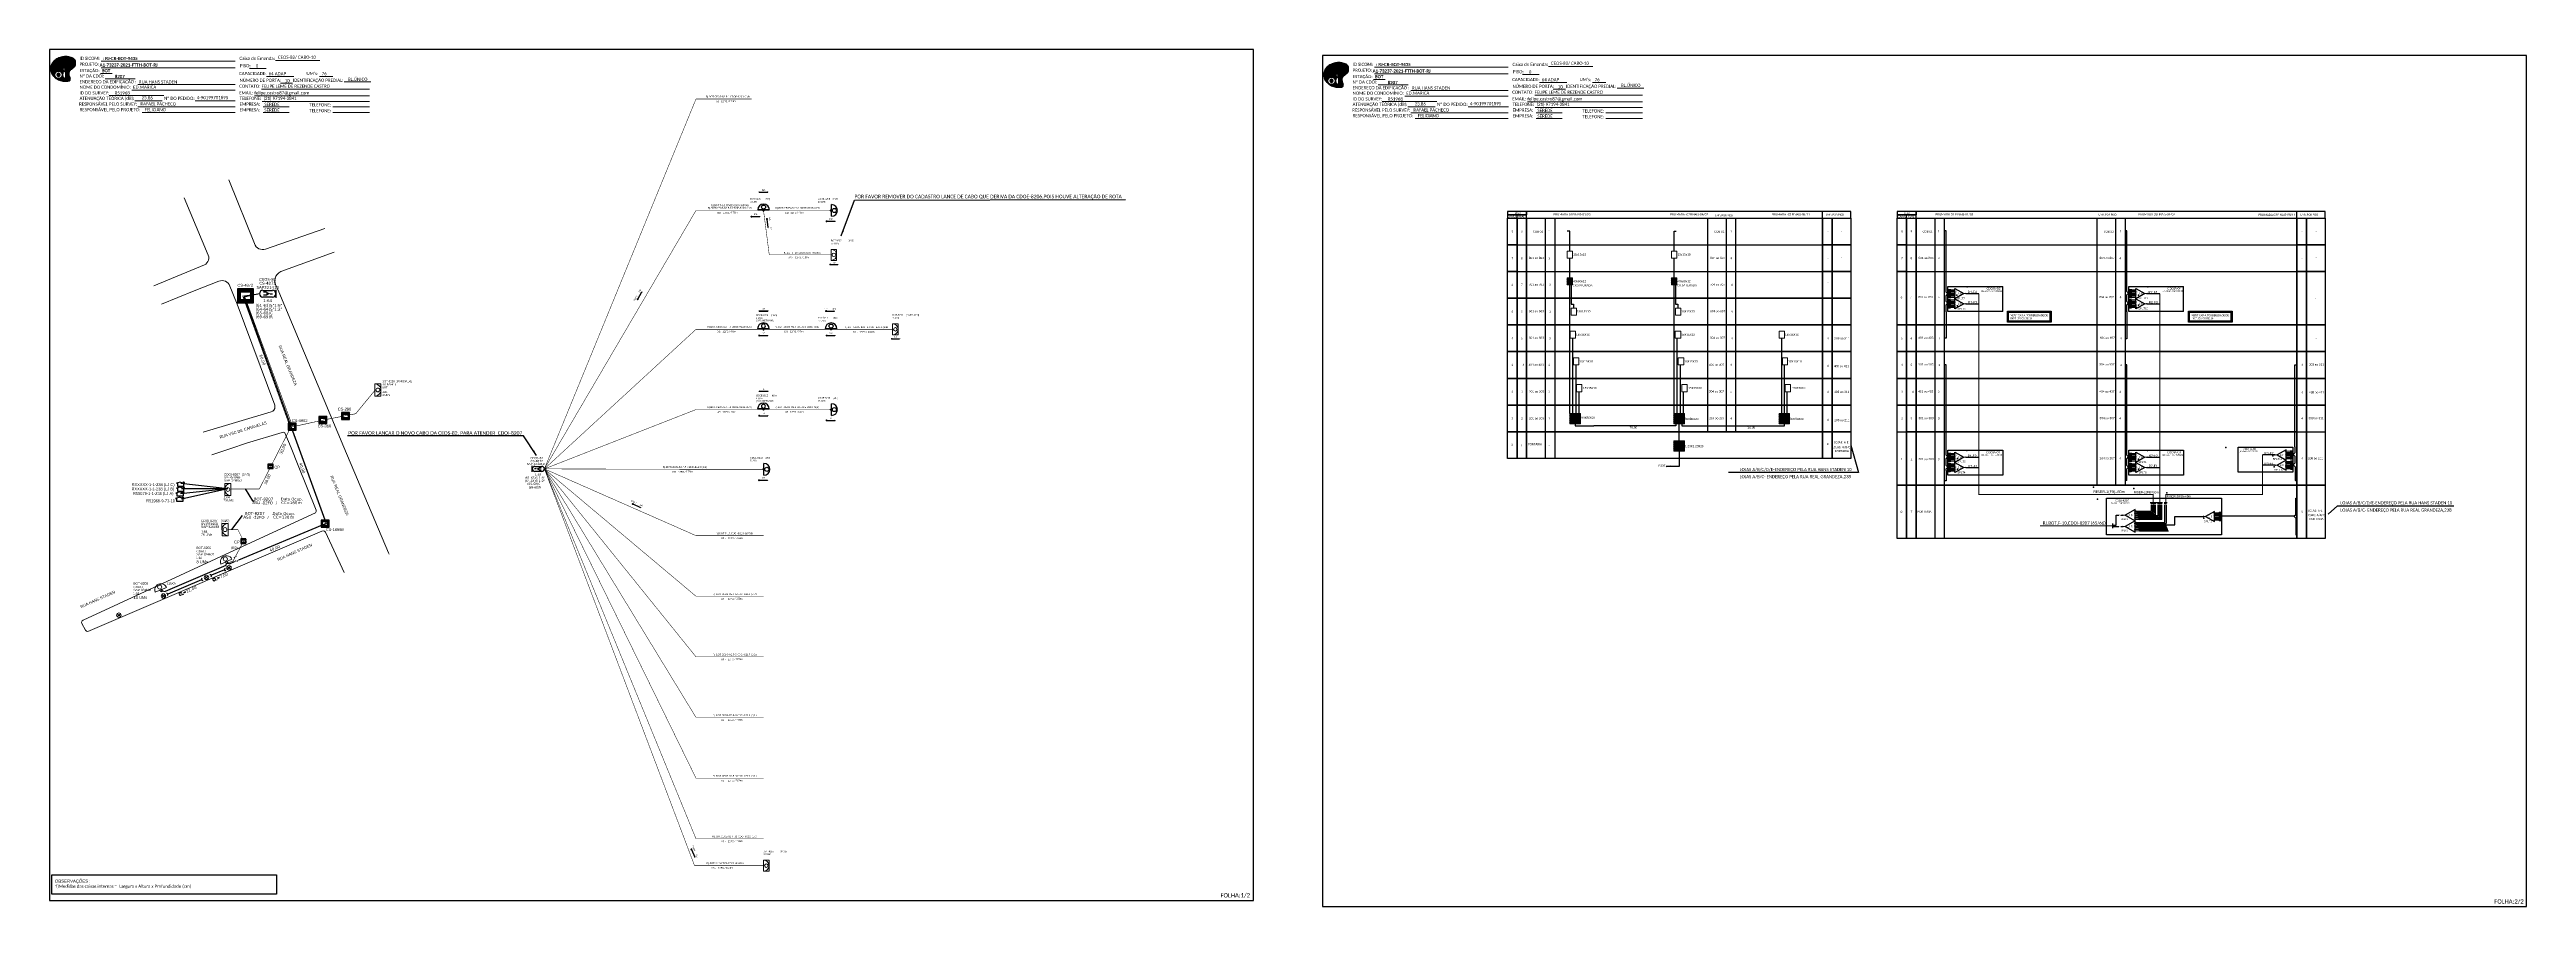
# Model space of a CAD drawing. Header units: metres. Extents: x -1646 to 84, y -452 to 146.
import ezdxf
from ezdxf.enums import TextEntityAlignment as Align

# ---------------------------------------------------------------- set-up
doc = ezdxf.new("R2010")
doc.units = ezdxf.units.M
doc.linetypes.add('PHANTOM2', pattern=[1.25, 0.625, -0.125, 0.125, -0.125, 0.125, -0.125])
for name, color, linetype in [('10.1-Caixas Subterrâneas', 5, 'Continuous'), ('20.4-CEOS', 1, 'Continuous'), ('CAP a instalar', 1, 'Continuous'), ('CD a instalar', 1, 'Continuous'), ('celulas gpon', 7, 'Continuous'), ('label_cabos', 7, 'Continuous'), ('locais legendas', 7, 'Continuous'), ('SETA', 7, 'Continuous'), ('Subida Lateral', 5, 'Continuous'), ('surveys', 7, 'Continuous'), ('surveys legendas', 7, 'Continuous'), ('UNIFILAR', 7, 'Continuous')]:
    doc.layers.add(name, color=color, linetype=linetype)
for name, color, linetype, lineweight in [('10.4-Postes', 1, 'Continuous', 0), ("20.0-LEGENDA DOS CDO'S", 1, 'Continuous', 0), ('20.1-CDO_INTERIOR', 1, 'Continuous', 0), ('20.2-CDO_POSTE', 1, 'Continuous', 5), ('20.6-CORDOALHA_SUPORTE', 7, 'Continuous', 25), ('40.1-ETIQUETAS', 1, 'Continuous', 20), ('CORDOALHA_SUPORTE', 7, 'Continuous', 25), ('Quadra', 251, 'Continuous', 0), ('Segmento Logradouro Texto', 251, 'Continuous', 0)]:
    doc.layers.add(name, color=color, linetype=linetype, lineweight=lineweight)
doc.layers.add('DROP DE CLIENTE', color=140, linetype='Continuous', plot=False)
doc.styles.add('ARIAL', font='arial.ttf')
doc.styles.add('DIGICADE', font='arial.ttf')
doc.styles.add('ROMANS', font='romans.shx')
doc.styles.add('siredit', font='verdana.ttf')
doc.styles.get("Standard").update_dxf_attribs({"font": 'arial.ttf'})
doc.styles.add('WMF-Calibri0', font='calibri.ttf')
doc.styles.add('WMF-Calibri1', font='calibrib.ttf')
doc.linetypes.add('FENCELINE1', pattern='A,0.25,-0.1,[133,ltypeshp.shx,S=0.1,R=0,X=-0.1,Y=0],-0.1,1', length=1.45)
doc.linetypes.add('RESERVA', pattern='A,0.5,-0.15,["RESERVA",Standard,S=0.18,R=0,X=0,Y=-0.1],-1.3', length=1.95)
doc.dimstyles.new('ISO-25', dxfattribs={"dimtxt": 2.5, "dimasz": 2.5, "dimexe": 1.25, "dimexo": 0.625, "dimtad": 1, "dimtxsty": 'Standard', "dimcen": 2.5, "dimadec": 0, "dimazin": 0, "dimtfac": 1, "dimtmove": 0, "dimatfit": 3, "dimfxl": 0, "dimarcsym": 0})
doc.dimstyles.get("Standard").update_dxf_attribs({"dimtxt": 0.18, "dimasz": 0.18, "dimexe": 0.18, "dimexo": 0.0625, "dimgap": 0.09, "dimtad": 0, "dimtih": 1, "dimtoh": 1, "dimdec": 4, "dimzin": 0, "dimdsep": 46, "dimtxsty": 'Standard', "dimcen": 0.09, "dimadec": 0, "dimazin": 0, "dimtfac": 1, "dimtdec": 4, "dimtofl": 0, "dimtmove": 0, "dimatfit": 3, "dimfxl": 0, "dimtolj": 1, "dimtzin": 0, "dimarcsym": 0})
pattern_1 = [(60, (-78.6707, -88.7463), (-0.6874077, 0.396875), [])]

# ---------------------------------------------------------------- blocks, each defined once
blk = doc.blocks.new('OI')
h = blk.add_hatch(color=40)
edge = h.paths.add_edge_path()
edge.add_spline(control_points=[(4.4, -0.7), (3.9, -1), (3.3, -1.5), (2.8, -2.6), (2.9, -3.5), (3.1, -4.3), (3.3, -4.9), (3.4, -5.4), (3.4, -5.9), (3.2, -6.4), (2.5, -6.6), (1.7, -6.6), (0.6, -6.7), (-0.6, -6.4), (-1.6, -6.1), (-2.8, -5.6), (-3.9, -4.8), (-4.9, -3.7), (-5.3, -2.6), (-5.6, -1.9), (-5.8, -1), (-5.7, 0.5), (-5.1, 2), (-4.1, 3), (-3.3, 3.6), (-2.4, 4.2), (-1.4, 4.4), (-0.6, 4.7), (0.8, 4.9), (2.2, 5), (3.8, 4.6), (4.7, 4.2), (5.4, 3.7), (5.8, 3), (6, 2.2), (6, 1.5), (5.7, 0.6), (5.3, 0.1), (4.9, -0.4), (4.5, -0.6), (4.4, -0.7)], knot_values=[0, 0, 0, 0, 1.60434, 2.417191, 3.427595, 4.282808, 4.776746, 5.304182, 5.888771, 6.258406, 6.858137, 7.79129, 8.986195, 10.124242, 11.187857, 12.242908, 13.953784, 15.414161, 16.515391, 17.349188, 17.675853, 19.552021, 21.515531, 22.568638, 23.63245, 24.621084, 25.782718, 26.745347, 27.142653, 29.870543, 31.004649, 31.921532, 32.709589, 33.801391, 34.042471, 35.192333, 35.971461, 36.628871, 37.254359, 37.836911, 37.836911, 37.836911, 37.836911], degree=3, periodic=0)
h.paths.add_polyline_path([(1.1, -0.9, -1), (0, -0.9, -1)], flags=16)
edge = h.paths.add_edge_path(flags=16)
edge.add_ellipse((0.6, -3.6), major_axis=(-0.02, 1.71), ratio=0.361305, start_angle=0, end_angle=360)
h.paths.add_polyline_path([(-0.4, -3.6, -1), (-3.8, -3.6, -1)], flags=16)
edge = h.paths.add_edge_path(flags=0)
edge.add_ellipse((-2.1, -3.6), major_axis=(0, 0.885), ratio=0.758294, start_angle=0, end_angle=360)
at = {"color": 40}
for centre, radius in [((-2.1, -3.6), 1.72), ((0.5, -0.9), 0.587)]:
    blk.add_circle(centre, radius, dxfattribs=at)
blk.add_ellipse((-2.1, -3.6), major_axis=(0, 0.885), ratio=0.758294, start_param=-3.141592653589792, end_param=3.141592653589792, dxfattribs=at)
blk.add_ellipse((0.6, -3.6), major_axis=(-0.02, 1.71), ratio=0.361305, dxfattribs=at)
at = {"color": 40, "start_tangent": (-0.800898, -0.598801), "end_tangent": (-0.800898, -0.598801)}
blk.add_spline([(4.4, -0.7), (3.2, -1.8), (2.9, -2.5), (2.9, -3.5), (3.1, -4.4), (3.3, -4.8), (3.4, -5.4), (3.4, -6), (3.2, -6.3), (2.7, -6.5), (1.7, -6.6), (0.5, -6.6), (-0.6, -6.4), (-1.6, -6.1), (-2.6, -5.7), (-3.9, -4.7), (-4.9, -3.6), (-5.4, -2.6), (-5.6, -1.8), (-5.7, -1.5), (-5.6, 0.4), (-4.8, 2.2), (-4.1, 3), (-3.3, 3.6), (-2.4, 4.1), (-1.3, 4.5), (-0.4, 4.7), (0, 4.8), (2.7, 4.8), (3.8, 4.5), (4.7, 4.2), (5.3, 3.7), (5.9, 2.7), (5.9, 2.5), (5.9, 1.3), (5.7, 0.6), (5.3, 0.1), (4.8, -0.4), (4.4, -0.7)], degree=3, dxfattribs=at)
blk = doc.blocks.new('SURVEY_SURVEY')
for p, q in [((0, 0.0000152), (-0.0000151, 0.0000108)), ((-0.0000151, 0.0000108), (-0.0000104, 0.0000108)), ((-0.0000103, 0), (-0.0000103, 0.0000108)), ((0.0000103, 0), (-0.0000103, 0)), ((0, 0.0000152), (0.0000151, 0.0000108)), ((0.0000101, 0.0000159), (0.0000117, 0.0000159)), ((0.0000101, 0.0000123), (0.0000101, 0.0000159)), ((0.0000151, 0.0000108), (0.0000103, 0.0000108)), ((0.0000103, 0.0000108), (0.0000103, 0)), ((0.0000117, 0.0000159), (0.0000117, 0.0000119))]:
    blk.add_line(p, q)
blk = doc.blocks.new('PTPT')
at = {"layer": '10.4-Postes', "color": 1, "linetype": 'PHANTOM2'}
for points in [[(-0.0000063, 0.0000092), (0.0000059, -0.0000008)], [(0.0000056, 0.0000096), (-0.000006, -0.0000012)]]:
    blk.add_lwpolyline(points, dxfattribs=at)
at = {"layer": '10.4-Postes', "color": 1}
blk.add_circle((-0.0000002, 0.0000042), 0.0000079, dxfattribs=at)
blk = doc.blocks.new('*X3')
at = {"color": 0, "linetype": 'Continuous'}
for p, q in [((-1.25, 0.34099), (-0.49099, 1.1)), ((-1.25, 0.517767), (-0.667767, 1.1)), ((-1.25, 0.694544), (-0.844544, 1.1)), ((-1.25, 0.87132), (-1.02132, 1.1)), ((-1.25, 1.048097), (-1.198097, 1.1)), ((-1.25, 0.164214), (-0.8035, 0.610714)), ((-1.25, -0.012563), (-0.8035, 0.433937)), ((-1.25, -0.18934), (-0.8035, 0.25716)), ((-1.25, -0.366117), (-0.8035, 0.080383)), ((-0.789214, 0.625), (-0.314214, 1.1)), ((-0.612437, 0.625), (-0.137437, 1.1)), ((-0.43566, 0.625), (0.03934, 1.1)), ((-0.258883, 0.625), (0.216117, 1.1)), ((-0.082107, 0.625), (0.392893, 1.1)), ((0.09467, 0.625), (0.56967, 1.1)), ((0.271447, 0.625), (0.746447, 1.1)), ((0.448223, 0.625), (0.923223, 1.1)), ((0.625, 0.625), (1.1, 1.1)), ((0.801777, 0.625), (1.25, 1.073223)), ((0.8035, 0.449947), (1.25, 0.896447)), ((0.8035, 0.27317), (1.25, 0.71967)), ((0.8035, 0.096393), (1.25, 0.542893)), ((0.8035, -0.080383), (1.25, 0.366117)), ((0.8035, -0.25716), (1.25, 0.18934)), ((0.8035, -0.433937), (1.25, 0.012563)), ((-1.25, -0.542893), (-0.8035, -0.096393)), ((-1.25, -0.71967), (-0.8035, -0.27317)), ((-1.25, -0.896447), (-0.8035, -0.449947)), ((-1.25, -1.073223), (-0.801777, -0.625)), ((-1.1, -1.1), (-0.625, -0.625)), ((-0.923223, -1.1), (-0.448223, -0.625)), ((-0.746447, -1.1), (-0.271447, -0.625)), ((-0.56967, -1.1), (-0.09467, -0.625)), ((-0.392893, -1.1), (0.082107, -0.625)), ((-0.216117, -1.1), (0.258883, -0.625)), ((-0.03934, -1.1), (0.43566, -0.625)), ((0.137437, -1.1), (0.612437, -0.625)), ((0.314214, -1.1), (0.789214, -0.625)), ((0.49099, -1.1), (1.25, -0.34099)), ((0.667767, -1.1), (1.25, -0.517767)), ((0.8035, -0.610714), (1.25, -0.164214)), ((0.844544, -1.1), (1.25, -0.694544)), ((1.02132, -1.1), (1.25, -0.87132)), ((1.198097, -1.1), (1.25, -1.048097))]:
    blk.add_line(p, q, dxfattribs=at)
blk = doc.blocks.new('MANHOLE_MQ')
at = {"color": 0, "linetype": 'Continuous'}
for p, q in [((0.0000062, 0.0000057), (-0.0000063, 0.0000057)), ((-0.0000063, 0.0000057), (-0.0000063, -0.0000053)), ((-0.000004, 0.0000033), (0.000004, 0.0000033)), ((-0.000004, -0.0000029), (-0.000004, 0.0000033)), ((0.000004, 0.0000033), (0.000004, -0.0000029)), ((0.0000062, -0.0000053), (0.0000062, 0.0000057)), ((-0.0000063, -0.0000053), (0.0000062, -0.0000053)), ((0.000004, -0.0000029), (-0.000004, -0.0000029)), ((0.000004, -0.0000029), (0.000004, -0.0000029))]:
    blk.add_line(p, q, dxfattribs=at)
at = {"color": 0, "linetype": 'Continuous', "xscale": 5e-06, "yscale": 5e-06, "zscale": 1e-05}
blk.add_blockref('*X3', (0, 0.0000002), dxfattribs=at)
blk = doc.blocks.new('CDOI_CT_DRT')
at = {"layer": '20.1-CDO_INTERIOR', "color": 0, "lineweight": 18}
blk.add_lwpolyline([(2.13, -2.13), (2.13, 2.12), (0, 2.12), (0, -2.13)], close=True, dxfattribs=at)
blk.add_circle((1.06, 0), 0.68, dxfattribs=at)
blk.add_arc((0, 0), 2.13, 269.97241, 89.97241, dxfattribs=at)
at = {"layer": "20.0-LEGENDA DOS CDO'S", "color": 0, "style": 'ARIAL'}
for tag, p in [('SAP', (2.61, 0.61)), ('CDO_N', (2.61, 2.69)), ('SURVEY', (2.61, 1.6)), ('1:XX', (2.6, -1.08)), ('UMS', (2.6, -2.09))]:
    blk.add_attdef(tag, p, '', height=0.68, rotation=359.97241, dxfattribs=at)
blk.add_attdef('FIBRAS_UTILIZADAS', text='', height=0.68, rotation=359.97241, dxfattribs=at).set_placement((10.32, 2.69), align=Align.CENTER)
blk = doc.blocks.new('*U18')
at = {"color": 0}
blk.add_line((2.14, -0.58), (-2.1, -0.68), dxfattribs=at)
for centre, radius in [((0, 0.38), 0.733), ((0.03, -1.03), 0.393)]:
    blk.add_circle(centre, radius, dxfattribs=at)
blk.add_arc((0.02, -0.63), 2.12, 1.37817, 181.37817, dxfattribs=at)
blk = doc.blocks.new('Inst CDOE-8 CAIXA DIST OPT CDOE 48F_8D C_SPL OPTAP')
at = {"layer": "20.0-LEGENDA DOS CDO'S", "color": 0, "style": 'ARIAL'}
for tag, p, height in [('1:XX', (-0.01, 1.7), 0.8), ('SAP', (0.12, 2.96), 0.8), ('CORDOALHA', (0.12, 4.02), 0.8), ('FID', (0.12, 5.25), 0.8), ('UMS', (0.14, 0.22), 1)]:
    blk.add_attdef(tag, p, '', height=height, rotation=0.11799, dxfattribs=at)
at = {"layer": "20.0-LEGENDA DOS CDO'S", "color": 0}
for tag, p, style, flags in [('ID_ATIVIDADE', (0.12, 6.47), 'ARIAL', 3), ('FATOR', (7.92, 6.47), 'ARIAL', 1), ('QTDE', (0.23, -0.97), 'DIGICADE', 3)]:
    blk.add_attdef(tag, p, '', height=0.8, rotation=0.11799, dxfattribs=dict(at, style=style, flags=flags))
at = {"layer": "20.0-LEGENDA DOS CDO'S", "color": 0, "style": 'ARIAL'}
blk.add_attdef('FIBRAS_UTILIZADAS', text='', height=0.8, rotation=0.11799, dxfattribs=at).set_placement((13.48, 5.26), align=Align.CENTER)
blk = doc.blocks.new('Inst CDOE-16 CAIXA DIST OPT CDOE 48F_16D C_SPL_2_1_8')
at = {"layer": "20.0-LEGENDA DOS CDO'S", "color": 0, "style": 'ARIAL'}
for tag, p, height in [('1:XX', (-0.01, 1.7), 0.8), ('SAP', (0.12, 2.96), 0.8), ('CORDOALHA', (0.12, 4.02), 0.8), ('FID', (0.12, 5.25), 0.8), ('UMS', (0.14, 0.22), 1)]:
    blk.add_attdef(tag, p, '', height=height, rotation=0.11799, dxfattribs=at)
at = {"layer": "20.0-LEGENDA DOS CDO'S", "color": 0}
for tag, p, style, flags in [('ID_ATIVIDADE', (0.12, 6.47), 'ARIAL', 3), ('FATOR', (7.92, 6.47), 'ARIAL', 1), ('QTDE', (0.1, -1.17), 'DIGICADE', 3)]:
    blk.add_attdef(tag, p, '', height=0.8, rotation=0.11799, dxfattribs=dict(at, style=style, flags=flags))
at = {"layer": "20.0-LEGENDA DOS CDO'S", "color": 0, "style": 'ARIAL'}
blk.add_attdef('FIBRAS_UTILIZADAS', text='', height=0.8, rotation=0.11799, dxfattribs=at).set_placement((13.48, 5.26), align=Align.CENTER)
blk = doc.blocks.new('Inst CORD ALUMINIO 4.8 MM 3F(sem recursos)')
at = {"layer": '20.6-CORDOALHA_SUPORTE', "color": 0, "lineweight": 0, "style": 'ROMANS'}
for tag, p, flags in [('ID_ATIVIDADE', (-5.2, -6.67), 3), ('FID', (-5.2, -8.9), 1), ('FATOR', (-5.2, -4.44), 3)]:
    blk.add_attdef(tag, p, '', height=1, dxfattribs=dict(at, flags=flags))
blk.add_attdef('LANCE', text='', height=1, dxfattribs=at).set_placement((-0.54, -2.21), align=Align.RIGHT)
at = {"layer": '20.6-CORDOALHA_SUPORTE', "color": 0, "style": 'siredit'}
blk.add_attdef('QTDE', (-0.54, -2.21), '', height=1, rotation=359.69001, dxfattribs=at)
blk = doc.blocks.new('*U22')
at = {"layer": '20.4-CEOS', "color": 7, "style": 'siredit'}
for tag, p in [('FIBRAS_SPLITTER', (0, 0)), ('FIBRAS_TOP_C', (0, -4.13)), ('RESERVA_FINAIS', (0, -5.46))]:
    blk.add_attdef(tag, p, '', height=1.01, dxfattribs=at)
for tag, p, flags in [('QTDE', (0, -9.4), 1), ('ID_ATIVIDADE', (0, -6.77), 3), ('FATOR', (0, -8.09), 1), ('FID', (0, -10.71), 1)]:
    blk.add_attdef(tag, p, '', height=1.01, dxfattribs=dict(at, flags=flags))
blk = doc.blocks.new('*U24')
at = {"layer": '20.4-CEOS', "color": 7, "style": 'siredit'}
blk.add_attdef('FIBRAS_SPLITTER', (0, 0), '', height=1.01, dxfattribs=at)
for tag, p, flags in [('QTDE', (0, -4.11), 1), ('ID_ATIVIDADE', (0, -1.48), 3), ('FATOR', (0, -2.79), 1), ('FID', (0, -5.42), 1)]:
    blk.add_attdef(tag, p, '', height=1.01, dxfattribs=dict(at, flags=flags))
blk = doc.blocks.new('CEOS_RP_CT_DRT')
at = {"layer": '20.4-CEOS', "color": 0}
for p, q in [((-4.5, 1.2), (-1.2, 1.2)), ((-1.2, -1.2), (-4.5, -1.2))]:
    blk.add_line(p, q, dxfattribs=at)
for points in [[(-5.7, -1.4), (-5.7, 1.4)], [(-3.8, 0), (-4.6, 0)], [(-2.5, 0.5), (-1.5, 0.5)], [(-2.5, -0.5), (-1.5, -0.5)]]:
    blk.add_lwpolyline(points, dxfattribs=at)
blk.add_lwpolyline([(-3.8, 0, 0, 1.47, 0), (-2.4, 0, 1.47, 1.47, 0)], format="xyseb", dxfattribs=at)
for centre, start, end in [((-4.5, 0), 90, 270), ((-1.2, 0), 270, 90)]:
    blk.add_arc(centre, 1.19, start, end, dxfattribs=at)
at = {"layer": '20.4-CEOS', "color": 7, "style": 'siredit'}
for tag, p in [('Nº_DA_CEOS', (-2.9, 5.6)), ('LOCAL', (-2.9, 4.2)), ('SAP', (-2.9, 2.8)), ('RACIO_SPLITAGEM', (-2.9, -1.9)), ('FIBRAS_SPLITTER', (-2.9, -3.6)), ('RESERVA_FINAIS', (-2.9, -6.4)), ('FIBRAS_TOP_C', (-2.9, -5.1))]:
    blk.add_attdef(tag, text='', height=1.01, dxfattribs=at).set_placement(p, align=Align.TOP_CENTER)
blk = doc.blocks.new('ETIQUETA_RS5F')
at = {"layer": '40.1-ETIQUETAS', "color": 0, "style": 'siredit'}
blk.add_text('/', height=1.5, dxfattribs=at).set_placement((1.6, -2), align=Align.MIDDLE_RIGHT)
for tag, p in [('ETIQUETA_R_SECUNDARIA', (1.2, 2.1)), ('ETIQUETA_R_PRIMARIA', (1.2, 4.1)), ('F_ATIVAS/F_MORTAS', (1.1, -4.2))]:
    blk.add_attdef(tag, text='', height=1.5, dxfattribs=at).set_placement(p, align=Align.MIDDLE_CENTER)
for tag, p in [('TIPO_CABO', (-6.6, -2.1)), ('CAP_CABO', (0.4, -2.1))]:
    blk.add_attdef(tag, text='', height=1.5, dxfattribs=at).set_placement(p, align=Align.MIDDLE_RIGHT)
for tag, p in [('FUSÃO_1', (0.8, -8.4)), ('FUSÃO_2', (0.8, -10.6)), ('FUSÃO_3', (0.8, -12.9)), ('FUSÃO_4', (0.8, -15.1)), ('FUSÃO_5', (0.8, -17.2))]:
    blk.add_attdef(tag, text='', height=1.5, dxfattribs=at).set_placement(p, align=Align.CENTER)
blk.add_attdef('METROS', text='', height=1.5, dxfattribs=at).set_placement((2.1, -2), align=Align.MIDDLE_LEFT)
blk = doc.blocks.new('CDOI_INT')
at = {"layer": '20.1-CDO_INTERIOR', "color": 0, "lineweight": 18}
blk.add_lwpolyline([(4.2, -4.2), (4.2, 4.2), (0, 4.2), (0, -4.2)], close=True, dxfattribs=at)
blk.add_circle((2.1, 0), 1.36, dxfattribs=at)
blk.add_arc((0, 0), 4.25, 270, 90, dxfattribs=at)
at = {"layer": "20.0-LEGENDA DOS CDO'S", "color": 0, "style": 'ARIAL'}
for tag, p in [('CDO_N', (-0.1, 10.4)), ('SURVEY', (-0.1, 8.2)), ('SAP', (-0.1, 6.2)), ('SPLITER_1', (21.2, 10.4)), ('SPLITER_2', (21.2, 8.7)), ('1:XX', (5.9, -2.2)), ('UMS', (5.9, -4.2))]:
    blk.add_attdef(tag, p, '', height=1.36, dxfattribs=at)
blk.add_attdef('FIBRAS_UTILIZADAS', text='', height=1.36, dxfattribs=at).set_placement((15.3, 10.4), align=Align.CENTER)
blk = doc.blocks.new('CDOE-TEXTO PADRÃO')
at = {"layer": "20.0-LEGENDA DOS CDO'S", "color": 0, "style": 'ARIAL'}
for tag, p in [('CDO_N', (0.5, 7.4)), ('CORDOALHA', (0.5, 4.3)), ('SAP', (0.5, 1.7)), ('SPLITER_1', (0.6, -0.9)), ('SPLITER_2', (0.6, -3.5)), ('(XX-XX_F)S', (0.5, -8.3)), ('(XX-XX_L)S', (0.5, -10.8)), ('UMS', (0.5, -13.1))]:
    blk.add_attdef(tag, p, '', height=1.7, rotation=0.118, dxfattribs=at)
blk.add_attdef('FIBRAS_UTILIZADAS', text='', height=1.7, rotation=0.118, dxfattribs=at).set_placement((19.8, 7.4), align=Align.CENTER)
blk = doc.blocks.new('SAN')
at = {"layer": 'SETA'}
blk.add_lwpolyline([(-2.6, 0), (6, 0)], dxfattribs=at)
for points in [[(-2.1, -0.7), (-3.9, 0), (-2.1, 0.7)], [(5.3, 0.7), (7.2, 0), (5.3, -0.7)]]:
    blk.add_solid(points, dxfattribs=at)
blk = doc.blocks.new('CDOE_CT_POSTE')
at = {"layer": "20.0-LEGENDA DOS CDO'S", "color": 0, "style": 'ARIAL'}
for tag, p, height in [('1:XX', (0, 1.7), 0.8), ('CDO_N', (0.1, 5.2), 0.8), ('CORDOALHA', (0.1, 4), 0.8), ('SAP', (0.1, 3), 0.8), ('UMS', (0.1, 0.2), 1)]:
    blk.add_attdef(tag, p, '', height=height, rotation=0.118, dxfattribs=at)
blk.add_attdef('FIBRAS_UTILIZADAS', text='', height=0.8, rotation=0.118, dxfattribs=at).set_placement((7.8, 5.3), align=Align.CENTER)
blk = doc.blocks.new('A$C345E3DD5')
at = {"color": 8}
blk.add_line((0, 4.2), (-13, 4.2), dxfattribs=at)
for centre, major_axis, start_param, end_param in [((-6.5, 4.2), (-4.63, 4.63), 3.926991, 7.068583), ((-6.5, 7.3), (1.6, 1.6), 5.497787, 11.780972), ((-6.5, 3.6), (-0.428, 0.428), 3.926991, 10.210176)]:
    blk.add_ellipse(centre, major_axis=major_axis, ratio=1, start_param=start_param, end_param=end_param, dxfattribs=at)
blk = doc.blocks.new('SPLITTER_')
blk.add_point((0, 0))
at = {"style": 'ARIAL', "flags": 4}
blk.add_attdef('SPLT', (0, -3.3), '', height=1.5, dxfattribs=at)
blk = doc.blocks.new('A$C415C251F')
at = {"color": 3}
blk.add_point((0, 0), dxfattribs=at)
blk = doc.blocks.new('LEG_CDOIA8_C-SPLT_ESQ')
at = {"color": 3, "extrusion": (0, 0, -1), "xscale": -1, "zscale": -1}
blk.add_blockref('A$C415C251F', (0, 0), dxfattribs=at)
at = {"style": 'ARIAL', "flags": 4}
blk.add_attdef('SPLITAGEM', text='', height=1.5, dxfattribs=at).set_placement((18.6, -12.6), align=Align.CENTER)
at = {"color": 1, "style": 'WMF-Calibri0', "flags": 4}
blk.add_attdef('MODELO', text='', height=1.5, dxfattribs=at).set_placement((22.5, -4.5), align=Align.CENTER)
blk.add_attdef('CDO', (21.4, -2.6), '', height=2, dxfattribs=at)
blk = doc.blocks.new('SPLT_1-8_SC-APC_ESQ')
at = {"color": 3, "lineweight": 0}
for points in [[(2.4, -3), (0, -3)], [(2.4, -4), (0, -4)], [(2.4, -4.2), (0, -4.2)], [(2.4, -5.2), (0, -5.2)], [(2.4, -5.3), (0, -5.3)], [(2.4, -6.3), (0, -6.3)], [(2.4, -6.5), (0, -6.5)], [(2.4, -7.5), (0, -7.5)], [(2.4, -7.6), (0, -7.6)], [(2.4, -8.6), (0, -8.6)], [(2.4, -8.8), (0, -8.8)], [(2.4, -9.8), (0, -9.8)], [(2.4, -9.9), (0, -9.9)], [(2.4, -10.9), (0, -10.9)], [(2.4, -11.1), (0, -11.1)], [(2.4, -12.1), (0, -12.1)], [(2.4, -3), (2.4, -4)], [(2.4, -4.2), (2.4, -5.2)], [(2.4, -5.3), (2.4, -6.3)], [(2.4, -6.5), (2.4, -7.5)], [(2.4, -7.6), (2.4, -8.6)], [(2.4, -8.8), (2.4, -9.8)], [(2.4, -9.9), (2.4, -10.9)], [(2.4, -11.1), (2.4, -12.1)], [(3, -3.5), (7.4, -3.5)], [(7.4, -4.7), (3, -4.7)], [(7.4, -5.8), (3, -5.8)], [(7.4, -7), (3, -7)], [(7.4, -8.1), (3, -8.1)], [(7.4, -9.3), (3, -9.3)], [(7.4, -10.4), (3, -10.4)], [(7.4, -11.6), (3, -11.6)]]:
    blk.add_lwpolyline(points, dxfattribs=at)
for points in [[(3, -3.2), (2.4, -3.2), (2.4, -3.8), (3, -3.8)], [(3, -4.4), (2.4, -4.4), (2.4, -5), (3, -5)], [(3, -5.5), (2.4, -5.5), (2.4, -6.1), (3, -6.1)], [(3, -6.7), (2.4, -6.7), (2.4, -7.3), (3, -7.3)], [(3, -7.8), (2.4, -7.8), (2.4, -8.4), (3, -8.4)], [(3, -9), (2.4, -9), (2.4, -9.6), (3, -9.6)], [(3, -10.1), (2.4, -10.1), (2.4, -10.7), (3, -10.7)], [(3, -11.3), (2.4, -11.3), (2.4, -11.9), (3, -11.9)]]:
    blk.add_lwpolyline(points, close=True, dxfattribs=at)
at = {"color": 1}
blk.add_lwpolyline([(7.4, -2.1), (17, -7.5), (7.4, -13), (7.4, -2.1)], dxfattribs=at)
at = {"color": 1, "lineweight": 0}
blk.add_lwpolyline([(17, -7.5), (19.3, -7.5)], dxfattribs=at)
at = {"color": 1, "style": 'ARIAL'}
for s, height, p in [('S2', 0.75, (7.6, -5)), ('S3', 0.75, (7.6, -6.2)), ('S4', 0.75, (7.6, -7.4)), ('S5', 0.75, (7.5, -8.6)), ('S6', 0.75, (7.6, -9.7)), ('S7', 0.75, (7.6, -10.8)), ('S8', 0.75, (7.6, -11.9)), ('S1', 0.75, (7.7, -3.8)), ('1:8', 2, (10.5, -8.4))]:
    blk.add_text(s, height=height, dxfattribs=at).set_placement(p)
blk = doc.blocks.new('SPLT_1-8_SC-APC')
at = {"color": 1, "lineweight": 0}
blk.add_lwpolyline([(-17, -7.5), (-19.3, -7.5)], dxfattribs=at)
at = {"color": 1}
blk.add_lwpolyline([(-7.4, -2.1), (-17, -7.5), (-7.4, -13), (-7.4, -2.1)], dxfattribs=at)
at = {"color": 3, "lineweight": 0}
for points in [[(-3, -3.5), (-7.4, -3.5)], [(-7.4, -4.7), (-3, -4.7)], [(-7.4, -5.8), (-3, -5.8)], [(-7.4, -7), (-3, -7)], [(-7.4, -8.1), (-3, -8.1)], [(-7.4, -9.3), (-3, -9.3)], [(-7.4, -10.4), (-3, -10.4)], [(-7.4, -11.6), (-3, -11.6)], [(-2.4, -3), (-2.4, -4)], [(-2.4, -3), (0, -3)], [(-2.4, -4), (0, -4)], [(-2.4, -4.2), (-2.4, -5.2)], [(-2.4, -4.2), (0, -4.2)], [(-2.4, -5.2), (0, -5.2)], [(-2.4, -5.3), (-2.4, -6.3)], [(-2.4, -5.3), (0, -5.3)], [(-2.4, -6.3), (0, -6.3)], [(-2.4, -6.5), (-2.4, -7.5)], [(-2.4, -6.5), (0, -6.5)], [(-2.4, -7.5), (0, -7.5)], [(-2.4, -7.6), (-2.4, -8.6)], [(-2.4, -7.6), (0, -7.6)], [(-2.4, -8.6), (0, -8.6)], [(-2.4, -8.8), (-2.4, -9.8)], [(-2.4, -8.8), (0, -8.8)], [(-2.4, -9.8), (0, -9.8)], [(-2.4, -9.9), (-2.4, -10.9)], [(-2.4, -9.9), (0, -9.9)], [(-2.4, -10.9), (0, -10.9)], [(-2.4, -11.1), (-2.4, -12.1)], [(-2.4, -11.1), (0, -11.1)], [(-2.4, -12.1), (0, -12.1)]]:
    blk.add_lwpolyline(points, dxfattribs=at)
for points in [[(-3, -3.2), (-2.4, -3.2), (-2.4, -3.8), (-3, -3.8)], [(-3, -4.4), (-2.4, -4.4), (-2.4, -5), (-3, -5)], [(-3, -5.5), (-2.4, -5.5), (-2.4, -6.1), (-3, -6.1)], [(-3, -6.7), (-2.4, -6.7), (-2.4, -7.3), (-3, -7.3)], [(-3, -7.8), (-2.4, -7.8), (-2.4, -8.4), (-3, -8.4)], [(-3, -9), (-2.4, -9), (-2.4, -9.6), (-3, -9.6)], [(-3, -10.1), (-2.4, -10.1), (-2.4, -10.7), (-3, -10.7)], [(-3, -11.3), (-2.4, -11.3), (-2.4, -11.9), (-3, -11.9)]]:
    blk.add_lwpolyline(points, close=True, dxfattribs=at)
at = {"color": 1, "style": 'ARIAL'}
for s, height, p in [('1:8', 2, (-13.9, -8.4)), ('S1', 0.75, (-8.7, -3.8)), ('S2', 0.75, (-8.7, -5)), ('S3', 0.75, (-8.7, -6.2)), ('S4', 0.75, (-8.7, -7.4)), ('S5', 0.75, (-8.7, -8.6)), ('S6', 0.75, (-8.7, -9.7)), ('S7', 0.75, (-8.7, -10.8)), ('S8', 0.75, (-8.7, -11.9))]:
    blk.add_text(s, height=height, dxfattribs=at).set_placement(p)

msp = doc.modelspace()

# ---------------------------------------------------------------- hatches: boundary and pattern name
h = msp.add_hatch()
h.set_pattern_fill('ANSI31', color=1, scale=0.25, angle=15, style=0)
h.set_pattern_definition(pattern_1)
h.paths.add_polyline_path([(-584.1, -13.5), (-586, -13.5), (-586, -18.4), (-582.2, -18.4), (-582.2, -13.5)])
h = msp.add_hatch()
h.set_pattern_fill('ANSI31', color=1, scale=0.25, angle=15, style=0)
h.set_pattern_definition(pattern_1)
h.paths.add_polyline_path([(-511.2, -13.5), (-513.1, -13.5), (-513.1, -18.4), (-509.3, -18.4), (-509.3, -13.5)])
h = msp.add_hatch(color=3)
h.dxf.hatch_style = 1
edge = h.paths.add_edge_path()
edge.add_arc((-307.4, -24.5), 0.221, 0, 360)
h = msp.add_hatch(color=3)
h.dxf.hatch_style = 1
edge = h.paths.add_edge_path()
edge.add_arc((-307.4, -31.6), 0.221, 0, 360)
h = msp.add_hatch(color=3)
h.dxf.hatch_style = 1
edge = h.paths.add_edge_path()
edge.add_arc((-181, -24.5), 0.221, 0, 360)
h = msp.add_hatch(color=3)
h.dxf.hatch_style = 1
edge = h.paths.add_edge_path()
edge.add_arc((-181, -31.6), 0.221, 0, 360)
h = msp.add_hatch()
h.set_pattern_fill('ANSI31', color=1, scale=0.25, angle=15, style=0)
h.set_pattern_definition(pattern_1)
h.paths.add_polyline_path([(-576.8, -108.2), (-584.1, -108.2), (-584.1, -115.5), (-576.8, -115.5)])
h.paths.add_polyline_path([(-581.7, -113.2), (-579.1, -113.2), (-579.1, -111.2), (-581.7, -111.2)], flags=24)
h.paths.add_polyline_path([(-504.1, -108.2), (-511.4, -108.2), (-511.4, -115.5), (-504.1, -115.5)])
h.paths.add_polyline_path([(-508.4, -113.2), (-505.8, -113.2), (-505.8, -111.2), (-508.4, -111.2)], flags=24)
h.paths.add_polyline_path([(-430.6, -108.2), (-437.9, -108.2), (-437.9, -115.5), (-430.6, -115.5)])
h.paths.add_polyline_path([(-435.8, -113.2), (-433.1, -113.2), (-433.1, -111.2), (-435.8, -111.2)], flags=24)
h.paths.add_polyline_path([(-504.1, -113.2), (-493.9, -113.2), (-493.9, -110.9), (-504.1, -110.9)], flags=9)
h.paths.add_polyline_path([(-430.6, -113.2), (-420.4, -113.2), (-420.4, -110.9), (-430.6, -110.9)], flags=9)
at = {"linetype": 'Continuous'}
h = msp.add_hatch(dxfattribs=at)
h.set_pattern_fill('ANSI31', color=1, scale=0.25, angle=15, style=0)
h.set_pattern_definition([(60, (-761.4748, -540.8743), (-0.6874077, 0.396875), [])])
h.paths.add_polyline_path([(-504.1, -127.2), (-511.4, -127.2), (-511.4, -134.5), (-504.1, -134.5)])
h.paths.add_polyline_path([(-508.8, -131.8), (-505.2, -131.8), (-505.2, -129.9), (-508.8, -129.9)], flags=24)
h.paths.add_polyline_path([(-503.9, -132.1), (-491.9, -132.1), (-491.9, -130.1), (-503.9, -130.1)], flags=9)
h = msp.add_hatch(color=3)
h.dxf.hatch_style = 1
edge = h.paths.add_edge_path()
edge.add_arc((-91.6, -137.2), 0.221, 0, 360)
h = msp.add_hatch(color=3)
h.dxf.hatch_style = 1
edge = h.paths.add_edge_path()
edge.add_arc((-307.4, -138.8), 0.221, 0, 360)
h = msp.add_hatch(color=3)
h.dxf.hatch_style = 1
edge = h.paths.add_edge_path()
edge.add_arc((-307.4, -146), 0.221, 0, 360)
h = msp.add_hatch(color=3)
h.dxf.hatch_style = 1
edge = h.paths.add_edge_path()
edge.add_arc((-181, -138.8), 0.221, 0, 360)
h = msp.add_hatch(color=3)
h.dxf.hatch_style = 1
edge = h.paths.add_edge_path()
edge.add_arc((-181, -146), 0.221, 0, 360)
h = msp.add_hatch(color=3)
h.dxf.hatch_style = 1
edge = h.paths.add_edge_path()
edge.add_arc((-91.4, -144.4), 0.221, 0, 360)
h = msp.add_hatch(color=3)
h.dxf.hatch_style = 1
edge = h.paths.add_edge_path()
edge.add_arc((-197.9, -179.3), 0.233, 0, 360)
h = msp.add_hatch(color=3)
h.dxf.hatch_style = 1
edge = h.paths.add_edge_path()
edge.add_arc((-197.9, -187.2), 0.233, 0, 360)
h = msp.add_hatch(color=3)
h.dxf.hatch_style = 1
edge = h.paths.add_edge_path()
edge.add_arc((-197.9, -179.3), 0.186, 0, 360)
h = msp.add_hatch(color=3)
h.dxf.hatch_style = 1
edge = h.paths.add_edge_path()
edge.add_arc((-188.6, -176.4), 0.176, 0, 360)
h = msp.add_hatch(color=3)
h.dxf.hatch_style = 1
edge = h.paths.add_edge_path()
edge.add_arc((-188.6, -184.3), 0.176, 0, 360)
h = msp.add_hatch(color=3)
h.dxf.hatch_style = 1
edge = h.paths.add_edge_path()
edge.add_arc((-188.2, -177.2), 0.176, 0, 360)
h = msp.add_hatch(color=3)
h.dxf.hatch_style = 1
edge = h.paths.add_edge_path()
edge.add_arc((-188.2, -185.1), 0.176, 0, 360)
h = msp.add_hatch(color=3)
h.dxf.hatch_style = 1
edge = h.paths.add_edge_path()
edge.add_arc((-187.9, -178), 0.176, 0, 360)
h = msp.add_hatch(color=3)
h.dxf.hatch_style = 1
edge = h.paths.add_edge_path()
edge.add_arc((-187.9, -185.9), 0.176, 0, 360)
h = msp.add_hatch(color=3)
h.dxf.hatch_style = 1
edge = h.paths.add_edge_path()
edge.add_arc((-187.5, -178.9), 0.176, 0, 360)
h = msp.add_hatch(color=3)
h.dxf.hatch_style = 1
edge = h.paths.add_edge_path()
edge.add_arc((-187.5, -186.8), 0.176, 0, 360)
h = msp.add_hatch(color=3)
h.dxf.hatch_style = 1
edge = h.paths.add_edge_path()
edge.add_arc((-187.1, -179.7), 0.176, 0, 360)
h = msp.add_hatch(color=3)
h.dxf.hatch_style = 1
edge = h.paths.add_edge_path()
edge.add_arc((-187.1, -187.6), 0.176, 0, 360)
h = msp.add_hatch(color=3)
h.dxf.hatch_style = 1
edge = h.paths.add_edge_path()
edge.add_arc((-186.8, -180.5), 0.176, 0, 360)
h = msp.add_hatch(color=3)
h.dxf.hatch_style = 1
edge = h.paths.add_edge_path()
edge.add_arc((-186.8, -188.4), 0.176, 0, 360)
h = msp.add_hatch(color=3)
h.dxf.hatch_style = 1
edge = h.paths.add_edge_path()
edge.add_arc((-186.4, -181.4), 0.176, 0, 360)
h = msp.add_hatch(color=3)
h.dxf.hatch_style = 1
edge = h.paths.add_edge_path()
edge.add_arc((-186.4, -189.3), 0.176, 0, 360)
h = msp.add_hatch(color=3)
h.dxf.hatch_style = 1
edge = h.paths.add_edge_path()
edge.add_arc((-186, -182.2), 0.176, 0, 360)
h = msp.add_hatch(color=3)
h.dxf.hatch_style = 1
edge = h.paths.add_edge_path()
edge.add_arc((-186, -190.1), 0.176, 0, 360)
h = msp.add_hatch(color=3)
h.dxf.hatch_style = 1
edge = h.paths.add_edge_path()
edge.add_arc((-141.4, -180.1), 0.221, 0, 360)

# ---------------------------------------------------------------- linework, layer by layer
at = {"color": 7}
for p, q in [((-1143.4, 33.9), (-1151.5, 33.9)), ((-1096.2, -49.1), (-1104.3, -49.1))]:
    msp.add_line(p, q, dxfattribs=at)
for p, q in [((-621, 28.2), (-614.4, 28.2)), ((-621, 9.6), (-621, 28.2)), ((-614.4, 28.2), (-501.1, 28.2)), ((-614.4, 28.2), (-537.7, 28.2)), ((-614.4, 9.6), (-614.4, 28.2)), ((-614.4, 28.2), (-614.4, 9.6)), ((-601.3, 28.2), (-601.3, -102.3)), ((-594.7, 28.2), (-594.7, -102.3)), ((-531.7, 28.2), (-407.6, 28.2)), ((-387.8, 32.9), (-407.6, 32.9)), ((-407.6, 28.2), (-407.6, 9.6)), ((-387.8, 28.2), (-387.8, 32.9)), ((-348.9, 28.2), (-342.3, 28.2)), ((-348.9, 9.6), (-348.9, 28.2)), ((-342.3, 28.2), (-229, 28.2)), ((-342.3, 28.2), (-265.6, 28.2)), ((-342.3, 9.6), (-342.3, 28.2)), ((-342.3, 28.2), (-342.3, 9.6)), ((-329.2, 28.2), (-329.2, -139.6)), ((-322.6, 28.2), (-322.6, -139.6)), ((-259.6, 28.2), (-76.2, 28.2)), ((-56.4, 32.9), (-76.2, 32.9)), ((-76.2, 28.2), (-76.2, 9.6)), ((-56.4, 28.2), (-56.4, 32.9)), ((-621, 9.6), (-614.4, 9.6)), ((-621, -9.1), (-621, 9.6)), ((-614.4, 9.6), (-407.6, 9.6)), ((-614.4, -9.1), (-614.4, 9.6)), ((-614.4, 9.6), (-614.4, -9.1)), ((-601.3, 9.6), (-601.3, -121)), ((-594.7, 9.6), (-594.7, -121)), ((-407.6, 9.6), (-407.6, -9.1)), ((-348.9, 9.6), (-342.3, 9.6)), ((-348.9, -9.1), (-348.9, 9.6)), ((-342.3, 9.6), (-76.2, 9.6)), ((-342.3, -9.1), (-342.3, 9.6)), ((-342.3, 9.6), (-342.3, -9.1)), ((-329.2, 9.6), (-329.2, -158.3)), ((-322.6, 9.6), (-322.6, -158.3)), ((-76.2, 9.6), (-76.2, -9.1)), ((-621, -9.1), (-614.4, -9.1)), ((-621, -27.7), (-621, -9.1)), ((-614.4, -9.1), (-407.6, -9.1)), ((-614.4, -27.7), (-614.4, -9.1)), ((-614.4, -9.1), (-614.4, -27.7)), ((-601.3, -9.1), (-601.3, -139.6)), ((-594.7, -9.1), (-594.7, -139.6)), ((-407.6, -9.1), (-407.6, -27.7)), ((-348.9, -9.1), (-342.3, -9.1)), ((-348.9, -46.4), (-348.9, -9.1)), ((-342.3, -9.1), (-76.2, -9.1)), ((-342.3, -46.4), (-342.3, -9.1)), ((-342.3, -9.1), (-342.3, -46.4)), ((-329.2, -9.1), (-329.2, -195.6)), ((-322.6, -9.1), (-322.6, -195.6)), ((-76.2, -9.1), (-76.2, -46.4)), ((-614.4, -27.7), (-621, -27.7)), ((-621, -27.7), (-614.4, -27.7)), ((-621, -46.4), (-621, -27.7)), ((-407.6, -27.7), (-614.4, -27.7)), ((-614.4, -27.7), (-407.6, -27.7)), ((-614.4, -46.4), (-614.4, -27.7)), ((-614.4, -27.7), (-614.4, -46.4)), ((-407.6, -27.7), (-407.6, -46.4)), ((-614.4, -46.4), (-621, -46.4)), ((-621, -46.4), (-614.4, -46.4)), ((-621, -65), (-621, -46.4)), ((-407.6, -46.4), (-614.4, -46.4)), ((-614.4, -46.4), (-407.6, -46.4)), ((-614.4, -65), (-614.4, -46.4)), ((-614.4, -46.4), (-614.4, -65)), ((-407.6, -46.4), (-407.6, -65)), ((-342.3, -46.4), (-348.9, -46.4)), ((-348.9, -46.4), (-342.3, -46.4)), ((-348.9, -65), (-348.9, -46.4)), ((-76.2, -46.4), (-342.3, -46.4)), ((-342.3, -46.4), (-76.2, -46.4)), ((-342.3, -65), (-342.3, -46.4)), ((-342.3, -46.4), (-342.3, -65)), ((-76.2, -46.4), (-76.2, -65)), ((-614.4, -65), (-621, -65)), ((-621, -65), (-614.4, -65)), ((-621, -83.7), (-621, -65)), ((-407.6, -65), (-614.4, -65)), ((-614.4, -65), (-407.6, -65)), ((-614.4, -83.7), (-614.4, -65)), ((-614.4, -65), (-614.4, -83.7)), ((-407.6, -65), (-407.6, -83.7)), ((-342.3, -65), (-348.9, -65)), ((-348.9, -65), (-342.3, -65)), ((-348.9, -83.7), (-348.9, -65)), ((-76.2, -65), (-342.3, -65)), ((-342.3, -65), (-76.2, -65)), ((-342.3, -83.7), (-342.3, -65)), ((-342.3, -65), (-342.3, -83.7)), ((-76.2, -65), (-76.2, -83.7)), ((-614.4, -83.7), (-621, -83.7)), ((-621, -83.7), (-614.4, -83.7)), ((-621, -102.3), (-621, -83.7)), ((-407.6, -83.7), (-614.4, -83.7)), ((-614.4, -83.7), (-407.6, -83.7)), ((-614.4, -102.3), (-614.4, -83.7)), ((-614.4, -83.7), (-614.4, -102.3)), ((-407.6, -83.7), (-407.6, -102.3)), ((-342.3, -83.7), (-348.9, -83.7)), ((-348.9, -83.7), (-342.3, -83.7)), ((-348.9, -102.3), (-348.9, -83.7)), ((-76.2, -83.7), (-342.3, -83.7)), ((-342.3, -83.7), (-76.2, -83.7)), ((-342.3, -102.3), (-342.3, -83.7)), ((-342.3, -83.7), (-342.3, -102.3)), ((-76.2, -83.7), (-76.2, -102.3)), ((-614.4, -102.3), (-621, -102.3)), ((-621, -102.3), (-614.4, -102.3)), ((-621, -121), (-621, -102.3)), ((-407.6, -102.3), (-614.4, -102.3)), ((-614.4, -102.3), (-407.6, -102.3)), ((-614.4, -121), (-614.4, -102.3)), ((-614.4, -102.3), (-614.4, -121)), ((-407.6, -102.3), (-407.6, -121)), ((-342.3, -102.3), (-348.9, -102.3)), ((-348.9, -102.3), (-342.3, -102.3)), ((-348.9, -139.6), (-348.9, -102.3)), ((-76.2, -102.3), (-342.3, -102.3)), ((-342.3, -102.3), (-76.2, -102.3)), ((-342.3, -139.6), (-342.3, -102.3)), ((-342.3, -102.3), (-342.3, -139.6)), ((-76.2, -102.3), (-76.2, -139.6)), ((-614.4, -121), (-621, -121)), ((-621, -121), (-614.4, -121)), ((-621, -139.6), (-621, -121)), ((-407.6, -121), (-614.4, -121)), ((-614.4, -121), (-407.6, -121)), ((-614.4, -139.6), (-614.4, -121)), ((-614.4, -121), (-614.4, -139.6)), ((-407.6, -121), (-407.6, -139.6)), ((-342.3, -121), (-348.9, -121)), ((-348.9, -121), (-342.3, -121)), ((-348.9, -158.3), (-348.9, -121)), ((-76.2, -121), (-342.3, -121)), ((-342.3, -121), (-76.2, -121)), ((-342.3, -158.3), (-342.3, -121)), ((-342.3, -121), (-342.3, -158.3)), ((-76.2, -121), (-76.2, -158.3)), ((-507.7, -127.6), (-507.7, -127.6)), ((-614.4, -139.6), (-621, -139.6)), ((-407.6, -139.6), (-614.4, -139.6)), ((-342.3, -158.3), (-348.9, -158.3)), ((-348.9, -158.3), (-342.3, -158.3)), ((-348.9, -195.6), (-348.9, -158.3)), ((-342.3, -158.3), (-193, -158.3)), ((-342.3, -195.6), (-342.3, -158.3)), ((-342.3, -158.3), (-342.3, -195.6)), ((-196.3, -158.3), (-342.3, -158.3)), ((-76.2, -158.3), (-196.3, -158.3)), ((-196.3, -158.3), (-76.2, -158.3)), ((-76.2, -158.3), (-76.2, -195.6)), ((-342.3, -195.6), (-348.9, -195.6)), ((-76.2, -195.6), (-342.3, -195.6))]:
    msp.add_line(p, q)
at = {"color": 3}
msp.add_line((-199.3, -179.3), (-197.9, -179.3), dxfattribs=at)
at = {"color": 7}
for points in [[(-1646.2, -448.2), (-805.2, -448.2), (-805.2, 145.8), (-1646.2, 145.8)], [(-756.9, -452.4), (84.1, -452.4), (84.1, 141.6), (-756.9, 141.6)]]:
    msp.add_lwpolyline(points, close=True, dxfattribs=at)
at = {"lineweight": 0}
for points in [[(-1610.6, 129.1), (-1602.5, 129.1)], [(-1610, 137.7), (-1516.5, 137.7)], [(-1610, 133.2), (-1516.5, 133.2)], [(-1584.5, 121.4), (-1516.5, 121.4)], [(-1506.6, 132.6), (-1494.9, 132.6)], [(-1494.6, 127.1), (-1475.6, 127.1)], [(-1488.3, 138.3), (-1457.4, 138.3)], [(-721.3, 125), (-713.2, 125)], [(-720.7, 133.5), (-627.2, 133.5)], [(-720.7, 129), (-627.2, 129)], [(-617.3, 128.4), (-605.6, 128.4)], [(-605.3, 122.9), (-586.3, 122.9)], [(-599.1, 134.1), (-568.1, 134.1)], [(-1604.5, 113.8), (-1566.3, 113.8)], [(-1588.7, 117.6), (-1516.5, 117.6)], [(-1503, 113.6), (-1422.7, 113.6)], [(-1498, 118.3), (-1422.7, 118.3)], [(-1497.7, 109.6), (-1422.7, 109.6)], [(-715.2, 109.6), (-677, 109.6)], [(-699.4, 113.4), (-627.2, 113.4)], [(-695.2, 117.2), (-627.2, 117.2)], [(-613.7, 109.4), (-533.4, 109.4)], [(-608.7, 114.1), (-533.4, 114.1)], [(-608.4, 105.4), (-533.4, 105.4)]]:
    msp.add_lwpolyline(points, dxfattribs=at)
at = {"color": 7, "lineweight": 0}
for points in [[(-1607.3, 125.4), (-1586.4, 125.4)], [(-1484.9, 122.4), (-1476.4, 122.4)], [(-1457.7, 127.1), (-1448.3, 127.1)], [(-1440.3, 123.2), (-1421.7, 123.2)], [(-718, 121.2), (-697.1, 121.2)], [(-568.4, 122.9), (-559, 122.9)], [(-1586.6, 110.1), (-1567.5, 110.1)], [(-1584.5, 105.8), (-1516.5, 105.8)], [(-1544.4, 110.1), (-1516.4, 110.1)], [(-1497, 105.8), (-1478.8, 105.8)], [(-1448.2, 105.8), (-1422.7, 105.8)], [(-697.3, 105.9), (-678.2, 105.9)], [(-655.1, 105.9), (-627.1, 105.9)], [(-595.7, 118.2), (-587.1, 118.2)], [(-551, 119), (-532.5, 119)], [(-1581.4, 101.8), (-1516.5, 101.8)], [(-1497, 101.8), (-1478.8, 101.8)], [(-1448.2, 101.8), (-1422.7, 101.8)], [(-695.2, 101.6), (-627.2, 101.6)], [(-692.1, 97.6), (-627.2, 97.6)], [(-607.7, 101.6), (-589.5, 101.6)], [(-607.7, 97.6), (-589.5, 97.6)], [(-559, 101.6), (-533.4, 101.6)], [(-559, 97.6), (-533.4, 97.6)], [(-188.6, -176.4), (-189.2, -176.4)], [(-189.2, -177.2), (-188.2, -177.2)], [(-189.2, -178), (-187.9, -178)], [(-189.2, -178.9), (-187.5, -178.9)], [(-189.2, -179.7), (-187.1, -179.7)], [(-189.2, -180.5), (-186.9, -180.5)], [(-189.2, -181.4), (-186.4, -181.4)], [(-189.2, -182.2), (-186, -182.2)], [(-188.6, -184.3), (-189.2, -184.3)], [(-189.2, -185.1), (-188.2, -185.1)], [(-189.2, -185.9), (-187.9, -185.9)], [(-189.2, -186.8), (-187.5, -186.8)], [(-189.2, -187.6), (-187.1, -187.6)], [(-189.2, -188.4), (-186.9, -188.4)], [(-189.2, -189.3), (-186.4, -189.3)], [(-189.2, -190.1), (-186, -190.1)]]:
    msp.add_lwpolyline(points, dxfattribs=at)
for points, const_width in [([(-1156.2, 29.2, 1), (-1155.5, 29.2, 1)], 0.686), ([(-1145, 27.9, 1), (-1145, 27.2, 1)], 0.686), ([(-1145, 27.9, 1), (-1145, 27.2, 1)], 0.686), ([(-1103.4, 26.3, 1), (-1103.3, 25.6, 1)], 0.686), ([(-1235.5, -28.8, 1), (-1235.2, -28.2, 1)], 0.686), ([(-1104.1, -36.7, 1), (-1103.4, -36.7, 1)], 0.686), ([(-1150.8, -53.8, 1), (-1150.1, -53.8, 1)], 0.686), ([(-1058.1, -56.1, 1), (-1057.5, -56.1, 1)], 0.624), ([(-1058.1, -56.1, 1), (-1057.5, -56.1, 1)], 0.624), ([(-1150.8, -109.8, 1), (-1150.1, -109.8, 1)], 0.686), ([(-1239.1, -171.3, 1), (-1238.4, -171.5, 1)], 0.686), ([(-1197.9, -412.2, 1), (-1197.6, -412.9, 1)], 0.686)]:
    msp.add_lwpolyline(points, format="xyb", close=True, dxfattribs=dict(const_width=const_width))
at = {"color": 0}
for points in [[(-627.6, 30.5), (-614.4, 30.5), (-614.4, 32.9), (-627.6, 32.9)], [(-627.6, 28.2), (-614.4, 28.2), (-614.4, 30.5), (-627.6, 30.5)], [(-355.5, 30.5), (-342.3, 30.5), (-342.3, 32.9), (-355.5, 32.9)], [(-355.5, 28.2), (-342.3, 28.2), (-342.3, 30.5), (-355.5, 30.5)], [(-1644.5, -430.3), (-1487.7, -430.3), (-1487.7, -443.7), (-1644.5, -443.7)]]:
    msp.add_lwpolyline(points, close=True, dxfattribs=at)
for points in [[(-627.6, 28.2), (-621, 28.2), (-621, 9.6), (-627.6, 9.6)], [(-407.6, 28.2), (-401, 28.2), (-401, 9.6), (-407.6, 9.6)], [(-401, 28.2), (-387.8, 28.2), (-387.8, 9.6), (-401, 9.6)], [(-355.5, 28.2), (-348.9, 28.2), (-348.9, 9.6), (-355.5, 9.6)], [(-76.2, 28.2), (-69.6, 28.2), (-69.6, 9.6), (-76.2, 9.6)], [(-69.6, 28.2), (-56.4, 28.2), (-56.4, 9.6), (-69.6, 9.6)], [(-627.6, 9.6), (-621, 9.6), (-621, -9.1), (-627.6, -9.1)], [(-407.6, 9.6), (-401, 9.6), (-401, -9.1), (-407.6, -9.1)], [(-401, 9.6), (-387.8, 9.6), (-387.8, -9.1), (-401, -9.1)], [(-355.5, 9.6), (-348.9, 9.6), (-348.9, -9.1), (-355.5, -9.1)], [(-76.2, 9.6), (-69.6, 9.6), (-69.6, -9.1), (-76.2, -9.1)], [(-69.6, 9.6), (-56.4, 9.6), (-56.4, -9.1), (-69.6, -9.1)], [(-627.6, -9.1), (-621, -9.1), (-621, -27.7), (-627.6, -27.7)], [(-407.6, -9.1), (-401, -9.1), (-401, -27.7), (-407.6, -27.7)], [(-401, -9.1), (-387.8, -9.1), (-387.8, -27.7), (-401, -27.7)], [(-355.5, -9.1), (-348.9, -9.1), (-348.9, -46.4), (-355.5, -46.4)], [(-76.2, -9.1), (-69.6, -9.1), (-69.6, -46.4), (-76.2, -46.4)], [(-69.6, -9.1), (-56.4, -9.1), (-56.4, -46.4), (-69.6, -46.4)], [(-627.6, -27.7), (-621, -27.7), (-621, -46.4), (-627.6, -46.4)], [(-407.6, -27.7), (-401, -27.7), (-401, -46.4), (-407.6, -46.4)], [(-401, -27.7), (-387.8, -27.7), (-387.8, -46.4), (-401, -46.4)], [(-627.6, -46.4), (-621, -46.4), (-621, -65), (-627.6, -65)], [(-407.6, -46.4), (-401, -46.4), (-401, -65), (-407.6, -65)], [(-401, -46.4), (-387.8, -46.4), (-387.8, -65), (-401, -65)], [(-355.5, -46.4), (-348.9, -46.4), (-348.9, -65), (-355.5, -65)], [(-76.2, -46.4), (-69.6, -46.4), (-69.6, -65), (-76.2, -65)], [(-69.6, -46.4), (-56.4, -46.4), (-56.4, -65), (-69.6, -65)], [(-627.6, -65), (-621, -65), (-621, -83.7), (-627.6, -83.7)], [(-407.6, -65), (-401, -65), (-401, -83.7), (-407.6, -83.7)], [(-401, -65), (-387.8, -65), (-387.8, -83.7), (-401, -83.7)], [(-355.5, -65), (-348.9, -65), (-348.9, -83.7), (-355.5, -83.7)], [(-76.2, -65), (-69.6, -65), (-69.6, -83.7), (-76.2, -83.7)], [(-69.6, -65), (-56.4, -65), (-56.4, -83.7), (-69.6, -83.7)], [(-627.6, -83.7), (-621, -83.7), (-621, -102.3), (-627.6, -102.3)], [(-407.6, -83.7), (-401, -83.7), (-401, -102.3), (-407.6, -102.3)], [(-401, -83.7), (-387.8, -83.7), (-387.8, -102.3), (-401, -102.3)], [(-355.5, -83.7), (-348.9, -83.7), (-348.9, -102.3), (-355.5, -102.3)], [(-76.2, -83.7), (-69.6, -83.7), (-69.6, -102.3), (-76.2, -102.3)], [(-69.6, -83.7), (-56.4, -83.7), (-56.4, -102.3), (-69.6, -102.3)], [(-627.6, -102.3), (-621, -102.3), (-621, -121), (-627.6, -121)], [(-407.6, -102.3), (-401, -102.3), (-401, -121), (-407.6, -121)], [(-401, -102.3), (-387.8, -102.3), (-387.8, -121), (-401, -121)], [(-627.6, -121), (-621, -121), (-621, -139.6), (-627.6, -139.6)], [(-407.6, -121), (-401, -121), (-401, -139.6), (-407.6, -139.6)], [(-401, -121), (-387.8, -121), (-387.8, -139.6), (-401, -139.6)], [(-355.5, -121), (-348.9, -121), (-348.9, -158.3), (-355.5, -158.3)], [(-76.2, -121), (-69.6, -121), (-69.6, -158.3), (-76.2, -158.3)], [(-69.6, -121), (-56.4, -121), (-56.4, -158.3), (-69.6, -158.3)], [(-355.5, -158.3), (-348.9, -158.3), (-348.9, -195.6), (-355.5, -195.6)], [(-76.2, -158.3), (-69.6, -158.3), (-69.6, -195.6), (-76.2, -195.6)], [(-69.6, -158.3), (-56.4, -158.3), (-56.4, -195.6), (-69.6, -195.6)]]:
    msp.add_lwpolyline(points, close=True)
for points in [[(-621, 28.2), (-621, 30.5)], [(-614.4, 32.9), (-614.4, 30.5)], [(-407.6, 32.9), (-614.4, 32.9)], [(-488.1, 28.2), (-488.1, -121)], [(-475, 28.2), (-475, -121)], [(-468.4, 28.2), (-468.4, -121)], [(-407.6, 28.2), (-407.6, 32.9)], [(-348.9, 28.2), (-348.9, 30.5)], [(-342.3, 32.9), (-342.3, 30.5)], [(-76.2, 32.9), (-342.3, 32.9)], [(-216, 28.2), (-216, -158.3)], [(-202.9, 28.2), (-202.9, -158.3)], [(-196.3, 28.2), (-196.3, -158.3)], [(-76.2, 28.2), (-76.2, 32.9)], [(-1499.5, -24.6), (-1510.4, -26.7), (-1477.3, -117.7)], [(-355.5, -139.6), (-355.5, -102.3), (-348.9, -102.3), (-348.9, -139.6)], [(-76.2, -139.6), (-76.2, -102.3), (-69.6, -102.3), (-69.6, -139.6)], [(-69.6, -139.6), (-69.6, -102.3), (-56.4, -102.3), (-56.4, -139.6)], [(-434.2, -116.9), (-434.2, -115.5)]]:
    msp.add_lwpolyline(points)
at = {"color": 3}
for points in [[(-584.1, 5.1), (-584.1, 19), (-586.1, 19)], [(-511.2, 5.1), (-511.2, 19)], [(-511.2, 19), (-509.9, 19)], [(-321.3, -23.6), (-321.3, 19.2), (-322.6, 19.2)], [(-195.1, -23), (-195.1, 19.2), (-196.3, 19.2)], [(-584.1, -13.5), (-584.1, 0.2)], [(-511.2, -13.5), (-511.2, 0.2)], [(-584.1, -108.2), (-584.1, -18.4)], [(-583.3, -18.4), (-583.3, -31.9), (-581.5, -31.9), (-581.5, -34.6)], [(-511.2, -108.2), (-511.2, -18.4)], [(-510.4, -18.4), (-510.4, -31.9), (-508.6, -31.9), (-508.6, -34.6)], [(-321.3, -30.1), (-321.3, -26.1), (-320.1, -24.8), (-321.3, -23.6), (-321.3, -23.6)], [(-321.3, -37.2), (-321.3, -32.5), (-320.1, -31.3), (-321.3, -30.1), (-321.3, -30.1)], [(-195.1, -30.1), (-195.1, -25.4), (-193.9, -24.2), (-195.1, -23), (-195.1, -23)], [(-195.1, -37.2), (-195.1, -32.5), (-193.9, -31.3), (-195.1, -30.1), (-195.1, -30.1)], [(-321.3, -37.2), (-321.3, -55.7), (-322.6, -55.7)], [(-195.1, -37.2), (-195.1, -56.1), (-196.3, -56.1)], [(-582.1, -108.2), (-582.1, -55.7)], [(-509.2, -108.2), (-509.2, -55.7)], [(-436, -108.2), (-436, -55.7)], [(-579.8, -108.2), (-579.8, -74.3)], [(-506.9, -108.2), (-506.9, -74.3)], [(-434.2, -108.2), (-434.2, -74.3)], [(-321.3, -132.7), (-321.3, -74.3), (-322.6, -74.3)], [(-195.1, -137.4), (-195.1, -74.2), (-196.3, -74.2)], [(-77.6, -131.5), (-77.6, -74.2), (-76.2, -74.2)], [(-577.6, -108.2), (-577.6, -93)], [(-504.7, -108.2), (-504.7, -93)], [(-432.4, -108.2), (-432.4, -93)], [(-580.4, -115.5), (-580.4, -116.9), (-567.5, -116.9)], [(-510, -115.5), (-510, -116.9), (-567.5, -116.9)], [(-507.7, -127.2), (-507.7, -115.5)], [(-505.9, -115.5), (-505.9, -116.9), (-434.2, -116.9)], [(-507.7, -134.5), (-507.7, -145.2), (-516.9, -145.2)], [(-321.3, -137.4), (-321.3, -132.7)], [(-321.3, -144.5), (-321.3, -139.8), (-320.1, -138.6), (-321.3, -137.4), (-321.3, -137.4)], [(-195.1, -144.5), (-195.1, -139.8), (-193.9, -138.6), (-195.1, -137.4), (-195.1, -137.4)], [(-77.6, -131.5), (-77.6, -135.6), (-78.8, -136.8), (-77.6, -138)], [(-77.6, -138), (-77.6, -142.9), (-78.8, -144.1), (-77.4, -145.4)], [(-516.9, -145.2), (-513.9, -144.8)], [(-321.3, -155.3), (-322.6, -155.3)], [(-321.3, -148.1), (-321.3, -146.9), (-320.1, -145.7), (-321.3, -144.5), (-321.3, -144.5)], [(-321.3, -148.1), (-321.3, -155.3)], [(-195.1, -155), (-196.3, -155)], [(-195.1, -155), (-195.1, -146.9), (-193.9, -145.7), (-195.1, -144.5), (-195.1, -144.5)], [(-77.4, -145.4), (-77.4, -155), (-77.3, -155)], [(-76.2, -155), (-77.3, -155)], [(-168.9, -170.4), (-166.9, -170.4)], [(-168.4, -171.5), (-168.4, -170.4)], [(-168.4, -184.3), (-168.4, -172.2)], [(-167.5, -171.5), (-167.5, -170.4)], [(-167.5, -172.2), (-167.5, -185.1)], [(-77.1, -181.4), (-78.5, -180), (-77.1, -178.8), (-77.1, -167.3), (-76.2, -167.3)], [(-205.1, -186.1), (-202.5, -186.1), (-202.5, -179.3), (-200.6, -179.3)], [(-188.6, -184.3), (-168.4, -184.3)], [(-188.6, -185.1), (-167.5, -185.1)], [(-78.5, -180), (-128.9, -180)], [(-77.1, -181.4), (-77.1, -193), (-76.2, -193)]]:
    msp.add_lwpolyline(points, dxfattribs=at)
at = {"color": 0, "lineweight": 0}
for points in [[(-586, 5.1), (-582.2, 5.1), (-582.2, 0.2), (-586, 0.2)], [(-513.1, 5.1), (-509.3, 5.1), (-509.3, 0.2), (-513.1, 0.2)], [(-583.3, -34.6), (-579.6, -34.6), (-579.6, -39.5), (-583.3, -39.5)], [(-510.4, -34.6), (-506.7, -34.6), (-506.7, -39.5), (-510.4, -39.5)], [(-584, -50.8), (-580.2, -50.8), (-580.2, -55.7), (-584, -55.7)], [(-510.5, -50.8), (-506.7, -50.8), (-506.7, -55.7), (-510.5, -55.7)], [(-437.9, -50.8), (-434.2, -50.8), (-434.2, -55.7), (-437.9, -55.7)], [(-581.7, -69.4), (-577.9, -69.4), (-577.9, -74.3), (-581.7, -74.3)], [(-508.4, -69.4), (-504.6, -69.4), (-504.6, -74.3), (-508.4, -74.3)], [(-435.7, -69.4), (-432, -69.4), (-432, -74.3), (-435.7, -74.3)], [(-579.5, -88.1), (-575.7, -88.1), (-575.7, -93), (-579.5, -93)], [(-505.9, -88.1), (-502.1, -88.1), (-502.1, -93), (-505.9, -93)], [(-433.7, -88.1), (-429.9, -88.1), (-429.9, -93), (-433.7, -93)]]:
    msp.add_lwpolyline(points, close=True, dxfattribs=at)
at = {"color": 3, "const_width": 0.624}
msp.add_lwpolyline([(-1101.1, -4.2, 1), (-1100.5, -4.2, 1)], format="xyb", close=True, dxfattribs=at)
msp.add_lwpolyline([(-1101.1, -4.2, 1), (-1100.5, -4.2, 1)], format="xyb", close=True, dxfattribs=at)
at = {"color": 1, "lineweight": 0}
for points in [[(-586, -13.5), (-582.2, -13.5), (-582.2, -18.4), (-586, -18.4)], [(-513.1, -13.5), (-509.3, -13.5), (-509.3, -18.4), (-513.1, -18.4)], [(-584.1, -108.2), (-576.8, -108.2), (-576.8, -115.5), (-584.1, -115.5)], [(-511.4, -108.2), (-504.1, -108.2), (-504.1, -115.5), (-511.4, -115.5)], [(-437.9, -108.2), (-430.6, -108.2), (-430.6, -115.5), (-437.9, -115.5)], [(-511.4, -127.2), (-504.1, -127.2), (-504.1, -134.5), (-511.4, -134.5)]]:
    msp.add_lwpolyline(points, close=True, dxfattribs=at)
at = {"color": 1}
for points in [[(-281.7, -37), (-320, -37), (-320, -19.6), (-281.7, -19.6)], [(-281.7, -37), (-281.7, -19.6)], [(-155.4, -37), (-193.6, -37), (-193.6, -19.6), (-155.4, -19.6)], [(-155.4, -37), (-155.4, -19.6)], [(-281.7, -151.3), (-320, -151.3), (-320, -133.9), (-281.7, -133.9)], [(-281.7, -133.9), (-281.7, -151.3)], [(-155.4, -151.3), (-193.6, -151.3), (-193.6, -133.9), (-155.4, -133.9)], [(-155.4, -133.9), (-155.4, -151.3)], [(-79, -149.2), (-117.2, -149.2), (-117.2, -131.8), (-79, -131.8)], [(-79, -131.8), (-79, -149.2)], [(-128.9, -193), (-209.3, -193), (-209.3, -167.3), (-128.9, -167.3)], [(-128.9, -167.3), (-128.9, -193)], [(-205.1, -185), (-205.1, -188.2)], [(-189.2, -175.3), (-196.2, -179.3), (-189.2, -183.2), (-189.2, -175.3)], [(-189.2, -183.2), (-196.2, -187.2), (-189.2, -191.1), (-189.2, -183.2)]]:
    msp.add_lwpolyline(points, dxfattribs=at)
at = {"color": 5}
for points in [[(-307.4, -31.6), (-298.4, -31.6)], [(-307.2, -24.5), (-298.4, -24.5)], [(-307.4, -146), (-298.4, -146)], [(-307.2, -138.8), (-298.4, -138.8)], [(-188.2, -177.2), (-177, -177.2), (-177, -172.2)], [(-188.2, -176.4), (-177.8, -176.4), (-177.8, -172.2)], [(-176.1, -172.2), (-176.1, -178), (-187.7, -178)], [(-175.3, -172.2), (-175.3, -178.9), (-187.3, -178.9)], [(-178.7, -170.4), (-174.4, -170.4)], [(-177.8, -171.5), (-177.8, -170.4)], [(-177, -171.5), (-177, -170.4)], [(-176.1, -170.4), (-176.1, -171.5)], [(-175.3, -170.4), (-175.3, -171.5)]]:
    msp.add_lwpolyline(points, dxfattribs=at)
at = {"color": 5, "const_width": 0.726}
for points in [[(-298.4, -146), (-298.4, -24.5)], [(-234.1, -164.7), (-298.4, -164.7), (-298.4, -146)], [(-176.6, -164.7), (-234.1, -164.7)], [(-176.6, -170.4), (-176.6, -164.5)]]:
    msp.add_lwpolyline(points, dxfattribs=at)
at = {"color": 6}
for points in [[(-181, -31.6), (-172.1, -31.6)], [(-180.8, -24.5), (-172.1, -24.5)], [(-181, -146), (-172.1, -146)], [(-180.8, -138.8), (-172.1, -138.8)], [(-174, -170.4), (-170.2, -170.4)], [(-173.3, -170.4), (-173.3, -171.5)], [(-173.3, -172.2), (-173.3, -179.7)], [(-172.5, -170.4), (-172.5, -171.5)], [(-172.5, -172.2), (-172.5, -180.5)], [(-171.7, -170.4), (-171.7, -171.5)], [(-171.7, -172.2), (-171.7, -181.4)], [(-170.8, -170.4), (-170.8, -171.5)], [(-170.8, -172.2), (-170.8, -182.2)], [(-173.1, -179.7), (-187.3, -179.7)], [(-172.2, -180.5), (-187, -180.5)], [(-171.4, -181.4), (-187, -181.4)], [(-170.6, -182.2), (-187, -182.2)]]:
    msp.add_lwpolyline(points, dxfattribs=at)
at = {"color": 6, "const_width": 0.726}
for points in [[(-172.1, -146), (-172.1, -24.5)], [(-172.1, -170.4), (-172.1, -145.5)]]:
    msp.add_lwpolyline(points, dxfattribs=at)
at = {"color": 2}
for points in [[(-278.4, -36.8), (-247.8, -36.8), (-247.8, -44.5), (-278.4, -44.5)], [(-277.7, -37.6), (-248.8, -37.6), (-248.8, -43.7), (-277.7, -43.7)], [(-151.9, -36.8), (-121.4, -36.8), (-121.4, -44.5), (-151.9, -44.5)], [(-151.3, -37.6), (-122.4, -37.6), (-122.4, -43.7), (-151.3, -43.7)]]:
    msp.add_lwpolyline(points, close=True, dxfattribs=at)
at = {"color": 7, "const_width": 0.686}
for points in [[(-1103.7, -53.8, 1), (-1103, -53.8, 1)], [(-1103.4, -112.7, 1), (-1103.3, -113.4, 1)], [(-1150.6, -154.5, 1), (-1150.5, -155.2, 1)]]:
    msp.add_lwpolyline(points, format="xyb", close=True, dxfattribs=at)
at = {"color": 3, "const_width": 0.726}
msp.add_lwpolyline([(-167.9, -170.4), (-167.9, -164.7), (-100.3, -164.7), (-100.3, -137.2)], dxfattribs=at)
at = {"color": 94}
for points in [[(-91.7, -137.2), (-100.3, -137.2)], [(-91.6, -144.4), (-100.3, -144.4)]]:
    msp.add_lwpolyline(points, dxfattribs=at)
at = {"color": 1, "const_width": 0.726}
msp.add_lwpolyline([(-255.7, -186.6), (-255.7, -186.6), (-205.1, -186.6)], dxfattribs=at)
at = {"color": 2}
for points in [[(-205.1, -187.2), (-200.6, -187.2)], [(-199.3, -187.2), (-197.9, -187.2)]]:
    msp.add_lwpolyline(points, dxfattribs=at)
at = {"color": 1, "lineweight": 0}
for points in [[(-196.2, -179.3), (-197.9, -179.3)], [(-196.2, -187.2), (-197.9, -187.2)]]:
    msp.add_lwpolyline(points, dxfattribs=at)
at = {"color": 7}
msp.add_lwpolyline([(-188, -186), (-161.5, -186), (-161.5, -180.1), (-141.4, -180.1), (-141.4, -180.1)], dxfattribs=at)
at = {"color": 8, "linetype": 'RESERVA', "ltscale": 0.9}
for points in [[(-187.3, -186.8), (-167.4, -186.8)], [(-187, -187.6), (-167.1, -187.6)], [(-186.6, -188.4), (-166.7, -188.4)], [(-186.2, -189.3), (-166.3, -189.3)], [(-185.9, -190.1), (-166, -190.1)]]:
    msp.add_lwpolyline(points, dxfattribs=at)
at = {"color": 7}
for centre, radius in [((-1147.4, 35.9), 1.41), ((-1147.4, 33.5), 0.378), ((-1100.2, -47.2), 1.41), ((-1100.2, -49.5), 0.378)]:
    msp.add_circle(centre, radius, dxfattribs=at)
at = {"color": 3}
for centre, radius in [((-307.4, -24.5), 0.221), ((-307.4, -31.6), 0.221), ((-181, -24.5), 0.221), ((-181, -31.6), 0.221), ((-91.6, -137.2), 0.221), ((-307.4, -138.8), 0.221), ((-307.4, -146), 0.221), ((-181, -138.8), 0.221), ((-181, -146), 0.221), ((-91.4, -144.4), 0.221), ((-197.9, -179.3), 0.233), ((-197.9, -187.2), 0.233), ((-197.9, -179.3), 0.186), ((-188.6, -176.4), 0.176), ((-188.6, -184.3), 0.176), ((-188.2, -177.2), 0.176), ((-188.2, -185.1), 0.176), ((-187.9, -178), 0.176), ((-187.9, -185.9), 0.176), ((-187.5, -178.9), 0.176), ((-187.5, -186.8), 0.176), ((-187.1, -179.7), 0.176), ((-187.1, -187.6), 0.176), ((-186.8, -180.5), 0.176), ((-186.8, -188.4), 0.176), ((-186.4, -181.4), 0.176), ((-186.4, -189.3), 0.176), ((-186, -182.2), 0.176), ((-186, -190.1), 0.176), ((-141.4, -180.1), 0.221)]:
    msp.add_circle(centre, radius, dxfattribs=at)
at = {"color": 7}
for centre in [(-1147.4, 33.9), (-1100.2, -49.1)]:
    msp.add_arc(centre, 4.08, 0, 180, dxfattribs=at)
at = {"layer": '20.1-CDO_INTERIOR', "color": 1, "lineweight": 18}
msp.add_lwpolyline([(-1523.7, -165.5), (-1523.7, -157.1), (-1519.5, -157.1), (-1519.5, -165.5)], close=True, dxfattribs=at)
at = {"layer": '20.1-CDO_INTERIOR', "color": 3, "lineweight": 18}
msp.add_lwpolyline([(-1525.7, -193.6), (-1525.8, -185), (-1521.4, -185), (-1521.4, -193.6)], close=True, dxfattribs=at)
at = {"layer": '20.1-CDO_INTERIOR', "color": 1, "lineweight": 18}
msp.add_circle((-1521.6, -161.3), 1.35, dxfattribs=at)
at = {"layer": '20.1-CDO_INTERIOR', "color": 3, "lineweight": 18}
msp.add_circle((-1523.6, -189.3), 1.38, dxfattribs=at)
at = {"layer": '20.1-CDO_INTERIOR', "color": 1, "lineweight": 18}
msp.add_arc((-1519.5, -161.3), 4.21, 90.0276, 270.0276, dxfattribs=at)
at = {"layer": '20.1-CDO_INTERIOR', "color": 3, "lineweight": 18}
msp.add_arc((-1521.4, -189.3), 4.31, 90.0276, 270.0276, dxfattribs=at)
at = {"layer": '20.4-CEOS', "color": 5}
for p, q in [((-1497.1, -22.3), (-1490.5, -22.3)), ((-1490.5, -27), (-1497.1, -27))]:
    msp.add_line(p, q, dxfattribs=at)
for points in [[(-1494.6, -23.6), (-1496.6, -23.6)], [(-1494.6, -25.6), (-1496.6, -25.6)], [(-1492, -24.6), (-1490.4, -24.6)], [(-1488.1, -21.8), (-1488.1, -27.5)]]:
    msp.add_lwpolyline(points, dxfattribs=at)
msp.add_lwpolyline([(-1492, -24.6, 0, 2.91, 0), (-1494.7, -24.6, 2.91, 2.91, 0)], format="xyseb", dxfattribs=at)
for centre, start, end in [((-1497.1, -24.6), 90, 270), ((-1490.5, -24.6), 270, 90)]:
    msp.add_arc(centre, 2.36, start, end, dxfattribs=at)
at = {"layer": 'CAP a instalar', "color": 7, "linetype": 'FENCELINE1', "ltscale": 7, "const_width": 0.32}
for points in [[(-1194.6, 111.3), (-1300.5, -146.9)], [(-1155.6, 111.3), (-1194.6, 111.3)], [(-1057.2, -49.5), (-1100.2, -49.5)], [(-1194.6, -105.5), (-1300.5, -146.9)], [(-1147.4, -105.5), (-1194.6, -105.5)], [(-1100.2, -105.5), (-1147.4, -105.5)], [(-1194.6, -193.5), (-1300.5, -146.9)], [(-1147.4, -193.5), (-1194.6, -193.5)]]:
    msp.add_lwpolyline(points, dxfattribs=at)
at = {"layer": 'CAP a instalar', "color": 7, "ltscale": 7, "const_width": 0.32}
for points in [[(-1194.6, 33.5), (-1300.5, -146.9)], [(-1147.4, 33.5), (-1194.6, 33.5)], [(-1100.2, 33.5), (-1147.4, 33.5)], [(-1194.6, -49.5), (-1300.5, -146.9)], [(-1147.4, -49.5), (-1194.6, -49.5)], [(-1100.2, -49.5), (-1147.4, -49.5)], [(-1147.4, -147.2), (-1194.6, -147.2), (-1300.5, -146.9)]]:
    msp.add_lwpolyline(points, dxfattribs=at)
at = {"layer": 'CAP a instalar', "color": 3, "linetype": 'FENCELINE1', "ltscale": 7, "const_width": 0.32}
msp.add_lwpolyline([(-1100.2, 2.5), (-1143.4, 2.5), (-1147.4, 33.5)], dxfattribs=at)
at = {"layer": 'CAP a instalar', "color": 8, "linetype": 'FENCELINE1', "ltscale": 7, "const_width": 0.32}
for points in [[(-1194.6, -235.8), (-1300.5, -146.9)], [(-1194.6, -278.1), (-1300.5, -146.9)], [(-1194.6, -320.4), (-1300.5, -146.9)], [(-1194.6, -362.8), (-1300.5, -146.9)], [(-1194.6, -405.1), (-1300.5, -146.9)], [(-1147.4, -235.8), (-1194.6, -235.8)], [(-1147.4, -278.1), (-1194.6, -278.1)], [(-1147.4, -320.4), (-1194.6, -320.4)], [(-1147.4, -362.8), (-1194.6, -362.8)], [(-1147.4, -405.1), (-1194.6, -405.1)]]:
    msp.add_lwpolyline(points, dxfattribs=at)
at = {"layer": 'CAP a instalar', "color": 1, "linetype": 'FENCELINE1', "ltscale": 7, "const_width": 0.32}
for points in [[(-1195.6, -423.9), (-1300.5, -146.9)], [(-1147.4, -423.9), (-1195.6, -423.9)]]:
    msp.add_lwpolyline(points, dxfattribs=at)
at = {"layer": 'CD a instalar', "color": 7, "ltscale": 3}
for p, q in [((-1477.3, -117.7), (-1452.9, -185)), ((-1452.9, -185), (-1514.2, -210.6)), ((-1523, -214.4), (-1565.4, -232.5))]:
    msp.add_line(p, q, dxfattribs=at)
at = {"layer": 'CD a instalar', "color": 7, "linetype": 'FENCELINE1', "ltscale": 3}
for p, q in [((-1523, -214.4), (-1522.3, -212.4)), ((-1522.3, -212.4), (-1520.3, -213.2)), ((-1517.1, -211.8), (-1520.3, -213.2)), ((-1568.1, -231.9), (-1565.4, -232.5))]:
    msp.add_line(p, q, dxfattribs=at)
at = {"layer": 'CD a instalar', "linetype": 'FENCELINE1', "ltscale": 3, "const_width": 0.396}
for points in [[(-1499.5, -24.6), (-1511.3, -26.2), (-1477.9, -118.3)], [(-1477.9, -118.3), (-1499.6, -160.9)], [(-1499.6, -160.9), (-1519.5, -160.9)]]:
    msp.add_lwpolyline(points, dxfattribs=at)
at = {"layer": 'CD a instalar', "color": 8, "linetype": 'FENCELINE1', "ltscale": 3, "const_width": 0.396}
for points in [[(-1499.5, -24.6), (-1509.7, -26.9)], [(-1509.7, -26.9), (-1476.3, -117.5), (-1455.4, -112.9), (-1432.3, -108.4)], [(-1432.3, -108.4), (-1418.9, -92.1)]]:
    msp.add_lwpolyline(points, dxfattribs=at)
at = {"layer": 'CD a instalar', "color": 3, "linetype": 'FENCELINE1', "ltscale": 3, "const_width": 0.406}
for points in [[(-1521.4, -189.3), (-1514.6, -189.3)], [(-1515.7, -207), (-1510.6, -197.3), (-1514.6, -189.3)], [(-1522.3, -212.4), (-1520, -212)], [(-1517.9, -211.2), (-1520, -212)], [(-1517.9, -211.2), (-1517.2, -209.8)]]:
    msp.add_lwpolyline(points, dxfattribs=at)
at = {"layer": 'CORDOALHA_SUPORTE', "ltscale": 5}
for p, q in [((-1540, -224.3), (-1563.5, -234.3)), ((-1524, -217.3), (-1533.1, -221.2))]:
    msp.add_line(p, q, dxfattribs=at)
for centre, start, end in [((-1539.3, -224), 110.3245, 290.3245), ((-1533.8, -221.6), 295.9713, 115.9713), ((-1523.3, -217.1), 110.3245, 290.3245), ((-1564.2, -234.6), 295.9713, 115.9713)]:
    msp.add_arc(centre, 0.755, start, end, dxfattribs=at)
at = {"layer": 'DROP DE CLIENTE', "color": 4}
for points in [[(-1521.6, -160.9), (-1554.8, -164.3)], [(-1521.6, -160.9), (-1554.4, -157)], [(-1521.6, -160.9), (-1554, -168.1)], [(-1521.6, -160.9), (-1553.9, -160.8)]]:
    msp.add_lwpolyline(points, dxfattribs=at)
at = {"layer": 'label_cabos', "color": 7}
for p, q in [((-1099.9, 29.5), (-1099.9, 37.6)), ((-1099.9, -109.6), (-1099.9, -101.4)), ((-1147.1, -151.3), (-1147.1, -143.2))]:
    msp.add_line(p, q, dxfattribs=at)
for centre, radius in [((-1097.9, 33.5), 1.41), ((-1100.3, 33.5), 0.378), ((-1100.3, -105.5), 0.378), ((-1097.9, -105.5), 1.41), ((-1147.5, -147.2), 0.378), ((-1145.1, -147.2), 1.41)]:
    msp.add_circle(centre, radius, dxfattribs=at)
for centre in [(-1099.9, 33.5), (-1099.9, -105.5), (-1147.1, -147.2)]:
    msp.add_arc(centre, 4.08, 270, 90, dxfattribs=at)
at = {"layer": 'Quadra', "color": 4}
for points in [[(-1520.9, 54.9), (-1502.5, 9.2), (-1501.9, 8.2), (-1501, 7.4), (-1500, 6.8), (-1498.9, 6.4), (-1497.7, 6.2), (-1496.5, 6.3), (-1495.3, 6.6), (-1453.9, 20.9)], [(-1520.9, 54.9), (-1502.5, 9.2), (-1501.9, 8.2), (-1501, 7.4), (-1500, 6.8), (-1498.9, 6.4), (-1497.7, 6.2), (-1496.5, 6.3), (-1495.3, 6.6), (-1453.9, 20.9)], [(-1573.4, -19.2), (-1538, -4.5), (-1537, -3.9), (-1536.2, -3.1), (-1535.5, -2.2), (-1535.1, -1.1), (-1534.9, 0), (-1534.9, 1.1), (-1535.3, 2.2), (-1552.1, 42.4)], [(-1447.4, 4.3), (-1471.2, -4.1), (-1484.7, -9.2), (-1486.1, -10.1), (-1487.2, -11.1), (-1488.1, -12.4), (-1488.6, -13.8), (-1488.8, -15.3), (-1488.7, -16.8), (-1488.3, -18.2), (-1488.3, -18.2), (-1486.1, -23.3), (-1440.5, -131.8), (-1409.5, -205.5), (-1409, -206.4)], [(-1447.4, 4.3), (-1471.2, -4.1), (-1484.7, -9.2), (-1486.1, -10.1), (-1487.2, -11.1), (-1488.1, -12.4), (-1488.6, -13.8), (-1488.8, -15.3), (-1488.7, -16.8), (-1488.3, -18.2), (-1488.3, -18.2), (-1486.1, -23.3), (-1440.5, -131.8), (-1409.5, -205.5), (-1409, -206.4)], [(-1538.9, -121.2), (-1491.3, -107), (-1490.3, -106.5), (-1489.4, -105.8), (-1488.9, -104.8), (-1488.7, -103.7), (-1488.9, -102.5), (-1515, -32), (-1520.7, -18.1), (-1521.4, -17.2), (-1522.3, -16.5), (-1523.3, -15.9), (-1524.5, -15.5), (-1525.7, -15.4), (-1526.8, -15.5), (-1528, -15.9), (-1545.1, -22.7), (-1567.9, -32)], [(-1440.3, -219.3), (-1453.5, -191.1), (-1454.1, -190.4), (-1455.1, -190.1), (-1456, -190.3), (-1619.4, -260.5), (-1620.3, -260.2), (-1621, -259.6), (-1623.7, -254.8), (-1623.9, -253.9), (-1623.5, -253), (-1622.8, -252.4), (-1505.4, -198.4), (-1460.3, -177.5), (-1459.9, -176.7), (-1460, -175.7), (-1472.6, -144.5), (-1477.4, -132.2), (-1481.8, -121.7), (-1482.7, -121.3), (-1483.7, -121.4), (-1508.6, -129), (-1519.6, -132.7), (-1532.7, -137.1)], [(-1440.3, -219.3), (-1453.5, -191.1), (-1454.1, -190.4), (-1455.1, -190.1), (-1456, -190.3), (-1619.4, -260.5), (-1620.3, -260.2), (-1621, -259.6), (-1623.7, -254.8), (-1623.9, -253.9), (-1623.5, -253), (-1622.8, -252.4), (-1505.4, -198.4), (-1460.3, -177.5), (-1459.9, -176.7), (-1460, -175.7), (-1472.6, -144.5), (-1477.4, -132.2), (-1481.8, -121.7), (-1482.7, -121.3), (-1483.7, -121.4), (-1508.6, -129), (-1519.6, -132.7), (-1532.7, -137.1)]]:
    msp.add_lwpolyline(points, dxfattribs=at)
at = {"layer": 'SETA'}
for points in [[(-1155.9, 29.2), (-1150, 29.2)], [(-1145, 27.5), (-1144.3, 21.7)], [(-1145, 27.5), (-1144.3, 21.7)], [(-1103.3, 26), (-1097.4, 26)], [(-1235.3, -28.5), (-1232.4, -23.4)], [(-1103.8, -36.7), (-1097.9, -36.7)], [(-1150.4, -53.8), (-1144.5, -53.8)], [(-1057.8, -56.1), (-1052.4, -56.1)], [(-1057.8, -56.1), (-1052.4, -56.1)], [(-1150.4, -109.8), (-1144.5, -109.8)], [(-1238.8, -171.4), (-1233.4, -173.8)], [(-1197.7, -412.5), (-1195.5, -418)]]:
    msp.add_lwpolyline(points, dxfattribs=at)
at = {"layer": 'SETA', "color": 3}
msp.add_lwpolyline([(-1100.8, -4.2), (-1095.4, -4.2)], dxfattribs=at)
msp.add_lwpolyline([(-1100.8, -4.2), (-1095.4, -4.2)], dxfattribs=at)
at = {"layer": 'SETA', "color": 7}
for points in [[(-1103.4, -53.8), (-1097.5, -53.8)], [(-1103.3, -113.1), (-1097.4, -113.1)], [(-1150.5, -154.8), (-1144.6, -154.8)]]:
    msp.add_lwpolyline(points, dxfattribs=at)
at = {"layer": 'SETA'}
for points in [[(-1150.5, 29.7), (-1149.2, 29.3), (-1150.5, 28.8)], [(-1097.9, 26.4), (-1096.7, 26), (-1097.9, 25.5)], [(-1233, -23.6), (-1232, -22.7), (-1232.2, -24.1)], [(-1098.4, -36.2), (-1097.1, -36.7), (-1098.4, -37.1)], [(-1145, -53.3), (-1143.7, -53.8), (-1145, -54.2)], [(-1052.9, -55.7), (-1051.7, -56.1), (-1052.9, -56.5)], [(-1052.9, -55.7), (-1051.7, -56.1), (-1052.9, -56.5)], [(-1145, -109.3), (-1143.7, -109.8), (-1145, -110.2)], [(-1233.6, -173.2), (-1232.6, -174.1), (-1234, -174)], [(-1195.2, -417.4), (-1195.2, -418.7), (-1196.1, -417.7)]]:
    msp.add_solid(points, dxfattribs=at)
at = {"layer": 'SETA', "color": 7}
for points in [[(-1143.9, 22.2), (-1144.2, 20.9), (-1144.8, 22.1)], [(-1143.9, 22.2), (-1144.2, 20.9), (-1144.8, 22.1)], [(-1097.9, -53.3), (-1096.7, -53.8), (-1097.9, -54.2)], [(-1097.9, -112.6), (-1096.7, -113), (-1097.9, -113.5)], [(-1145.1, -154.3), (-1143.9, -154.8), (-1145.1, -155.3)]]:
    msp.add_solid(points, dxfattribs=at)
at = {"layer": 'SETA', "color": 3}
msp.add_solid([(-1095.9, -3.8), (-1094.7, -4.2), (-1095.9, -4.6)], dxfattribs=at)
msp.add_solid([(-1095.9, -3.8), (-1094.7, -4.2), (-1095.9, -4.6)], dxfattribs=at)
at = {"layer": 'Subida Lateral', "color": 5}
for points, const_width in [([(-1517.2, -209.8), (-1516.8, -208.9), (-1517.3, -208.7), (-1515.7, -208.1), (-1516.2, -207.8), (-1515.7, -207)], 0.406), ([(-1517.1, -211.8), (-1516.2, -211.5), (-1516.4, -211), (-1514.8, -211.5), (-1515, -211), (-1514.2, -210.6)], 0.396)]:
    msp.add_lwpolyline(points, dxfattribs=dict(at, const_width=const_width))

# ---------------------------------------------------------------- block references
at = {"color": 7, "xscale": 1.494060215586407, "yscale": 1.494060215586409, "zscale": 1.494060215586409, "rotation": 0.153289602394906}
for p in [(-1636.8, 133.6), (-747.5, 129.4)]:
    msp.add_blockref('OI', p, dxfattribs=at)
for name, p, xscale, yscale, zscale in [('SPLT_1-8_SC-APC_ESQ', (-320, -19.6), 0.6531839999997474, 0.6531839999997474, 0.6531839999997474), ('SPLT_1-8_SC-APC_ESQ', (-320, -26.7), 0.6531839999997474, 0.6531839999997474, 0.6531839999997474), ('SPLT_1-8_SC-APC_ESQ', (-193.6, -19.6), 0.6531839999997474, 0.6531839999997474, 0.6531839999997474), ('SPLT_1-8_SC-APC_ESQ', (-193.6, -26.7), 0.6531839999997474, 0.6531839999997474, 0.6531839999997474), ('A$C345E3DD5', (-1143.4, -51.7), 0.6240000000000001, 0.6240000000000001, 0.6240000000000001), ('A$C345E3DD5', (-1143.4, -107.7), 0.6240000000000001, 0.6240000000000001, 0.6240000000000001), ('SPLT_1-8_SC-APC_ESQ', (-320, -133.9), 0.6531839999997474, 0.6531839999997474, 0.6531839999997474), ('SPLT_1-8_SC-APC_ESQ', (-193.6, -133.9), 0.6531839999997474, 0.6531839999997474, 0.6531839999997474), ('SPLT_1-8_SC-APC_ESQ', (-320, -141), 0.6531839999997474, 0.6531839999997474, 0.6531839999997474), ('SPLT_1-8_SC-APC_ESQ', (-193.6, -141), 0.6531839999997474, 0.6531839999997474, 0.6531839999997474)]:
    msp.add_blockref(name, p, dxfattribs=dict(xscale=xscale, yscale=yscale, zscale=zscale))
ref = msp.add_blockref('SPLITTER_', (-313.8, -25.7), dxfattribs=dict(xscale=0.8640000000001964, yscale=0.8640000000001964, zscale=0.8640000000001964))
ref.add_attrib('SPLT', 'SPLT7', (-313.8, -28.5), dxfattribs={"height": 1.3, "style": 'ARIAL'})
ref = msp.add_blockref('SPLITTER_', (-313.4, -33), dxfattribs=dict(xscale=0.8640000000001964, yscale=0.8640000000001964, zscale=0.8640000000001964))
ref.add_attrib('SPLT', 'SPLT6', (-313.4, -35.8), dxfattribs={"height": 1.3, "style": 'ARIAL'})
at = {"color": 3}
ref = msp.add_blockref('LEG_CDOIA8_C-SPLT_ESQ', (-306.7, -19.7), dxfattribs=dict(at, xscale=0.7776000000001768, yscale=0.7776000000001768, zscale=0.7776000000001768))
ref.add_attrib('CDO', 'CDOIA-02', (-293, -21.8), dxfattribs={"color": 1, "height": 1.56, "style": 'WMF-Calibri0'})
ref.add_attrib('MODELO', '(16 ADAP - SAP 328028)', dxfattribs={"color": 1, "height": 0.972, "style": 'WMF-Calibri0'}).set_placement((-289.2, -23.3), align=Align.CENTER)
ref = msp.add_blockref('SPLITTER_', (-186.9, -25.6), dxfattribs=dict(xscale=0.8640000000001964, yscale=0.8640000000001964, zscale=0.8640000000001964))
ref.add_attrib('SPLT', 'SPLT11', (-186.9, -28.4), dxfattribs={"height": 1.3, "style": 'ARIAL'})
ref = msp.add_blockref('SPLITTER_', (-186.9, -32.7), dxfattribs=dict(xscale=0.8640000000001964, yscale=0.8640000000001964, zscale=0.8640000000001964))
ref.add_attrib('SPLT', 'SPLT10', (-186.9, -35.5), dxfattribs={"height": 1.3, "style": 'ARIAL'})
ref = msp.add_blockref('LEG_CDOIA8_C-SPLT_ESQ', (-180.4, -19.7), dxfattribs=dict(at, xscale=0.7776000000001768, yscale=0.7776000000001768, zscale=0.7776000000001768))
ref.add_attrib('CDO', 'CDOIA-04', (-166.7, -21.8), dxfattribs={"color": 1, "height": 1.56, "style": 'WMF-Calibri0'})
ref.add_attrib('MODELO', '(16 ADAP - SAP 328028)', dxfattribs={"color": 1, "height": 0.972, "style": 'WMF-Calibri0'}).set_placement((-162.9, -23.3), align=Align.CENTER)
ref = msp.add_blockref('LEG_CDOIA8_C-SPLT_ESQ', (-306.9, -134.1), dxfattribs=dict(at, xscale=0.7776000000001768, yscale=0.7776000000001768, zscale=0.7776000000001768))
ref.add_attrib('CDO', 'CDOIA-01', (-293.2, -136.1), dxfattribs={"color": 1, "height": 1.56, "style": 'WMF-Calibri0'})
ref.add_attrib('MODELO', '(16 ADAP - SAP 328028)', dxfattribs={"color": 1, "height": 0.972, "style": 'WMF-Calibri0'}).set_placement((-289.4, -137.6), align=Align.CENTER)
ref = msp.add_blockref('LEG_CDOIA8_C-SPLT_ESQ', (-180.5, -134.1), dxfattribs=dict(at, xscale=0.7776000000001768, yscale=0.7776000000001768, zscale=0.7776000000001768))
ref.add_attrib('CDO', 'CDOIA-03', (-166.8, -136.1), dxfattribs={"color": 1, "height": 1.56, "style": 'WMF-Calibri0'})
ref.add_attrib('MODELO', '(16 ADAP - SAP 328028)', dxfattribs={"color": 1, "height": 0.972, "style": 'WMF-Calibri0'}).set_placement((-163, -137.6), align=Align.CENTER)
ref = msp.add_blockref('LEG_CDOIA8_C-SPLT_ESQ', (-125.9, -131.9), dxfattribs=dict(at, xscale=0.7047479877656797, yscale=0.7047479877656797, zscale=0.7047479877656797))
ref.add_attrib('CDO', 'CDOIA-05', (-113.5, -133.8), dxfattribs={"color": 1, "height": 1.41, "style": 'WMF-Calibri0'})
ref.add_attrib('MODELO', '(16 ADAP - SAP 328028)', dxfattribs={"color": 1, "height": 0.881, "style": 'WMF-Calibri0'}).set_placement((-110, -135.1), align=Align.CENTER)
ref = msp.add_blockref('SPLITTER_', (-93.1, -137.8), dxfattribs=dict(xscale=0.8640000000001964, yscale=0.8640000000001964, zscale=0.8640000000001964))
ref.add_attrib('SPLT', 'SPLT13', (-93.1, -140.6), dxfattribs={"height": 1.3, "style": 'ARIAL'})
at = {"color": 3, "xscale": 0.6531839999997574, "yscale": 0.6531839999997574, "zscale": 0.6531839999997574}
for p in [(-79, -132.3), (-79, -139.4), (-128.9, -175.2)]:
    msp.add_blockref('SPLT_1-8_SC-APC', p, dxfattribs=at)
ref = msp.add_blockref('SPLITTER_', (-313.4, -147.2), dxfattribs=dict(xscale=0.8640000000001964, yscale=0.8640000000001964, zscale=0.8640000000001964))
ref.add_attrib('SPLT', 'SPLT4', (-313.4, -150), dxfattribs={"height": 1.3, "style": 'ARIAL'})
ref = msp.add_blockref('SPLITTER_', (-313.3, -139.7), dxfattribs=dict(xscale=0.8640000000001964, yscale=0.8640000000001964, zscale=0.8640000000001964))
ref.add_attrib('SPLT', 'SPLT5', (-313.3, -142.5), dxfattribs={"height": 1.3, "style": 'ARIAL'})
ref = msp.add_blockref('SPLITTER_', (-187, -140), dxfattribs=dict(xscale=0.8640000000001964, yscale=0.8640000000001964, zscale=0.8640000000001964))
ref.add_attrib('SPLT', 'SPLT9', (-187, -142.8), dxfattribs={"height": 1.3, "style": 'ARIAL'})
ref = msp.add_blockref('SPLITTER_', (-186.8, -147.2), dxfattribs=dict(xscale=0.8640000000001964, yscale=0.8640000000001964, zscale=0.8640000000001964))
ref.add_attrib('SPLT', 'SPLT8', (-186.8, -150), dxfattribs={"height": 1.3, "style": 'ARIAL'})
ref = msp.add_blockref('SPLITTER_', (-92.1, -145.4), dxfattribs=dict(xscale=0.8640000000001964, yscale=0.8640000000001964, zscale=0.8640000000001964))
ref.add_attrib('SPLT', 'SPLT12', (-92.1, -148.2), dxfattribs={"height": 1.3, "style": 'ARIAL'})
at = {"color": 5}
ref = msp.add_blockref('SPLITTER_', (-218.4, -159.7), dxfattribs=dict(at, xscale=1.257984000000286, yscale=1.257984000000286, zscale=1.257984000000286))
ref.add_attrib('SPLT', 'RISER-1(F8)=60m', (-218.4, -163.8), dxfattribs={"color": 5, "height": 1.887, "style": 'ARIAL'})
at = {"color": 1}
ref = msp.add_blockref('LEG_CDOIA8_C-SPLT_ESQ', (-215.5, -168), dxfattribs=dict(at, xscale=0.6998400000001591, yscale=0.6998400000001591, zscale=0.6998400000001591))
ref.add_attrib('CDO', 'CDOI-8207', (-203.1, -169.8), dxfattribs={"color": 1, "height": 1.4, "style": 'WMF-Calibri0'})
ref.add_attrib('MODELO', '(64 ADAP - SAP 326053)', dxfattribs={"color": 1, "height": 0.875, "style": 'WMF-Calibri0'}).set_placement((-199.7, -171.1), align=Align.CENTER)
at = {"color": 6}
ref = msp.add_blockref('SPLITTER_', (-190.2, -160.6), dxfattribs=dict(at, xscale=1.006387200000229, yscale=1.006387200000229, zscale=1.006387200000229))
ref.add_attrib('SPLT', 'RISER-2(F8)=50m', (-190.2, -163.9), dxfattribs={"color": 6, "height": 1.51, "style": 'ARIAL'})
at = {"color": 3}
ref = msp.add_blockref('SPLITTER_', (-167.2, -163.6), dxfattribs=dict(at, xscale=0.9676800000002199, yscale=0.9676800000002199, zscale=0.9676800000002199))
ref.add_attrib('SPLT', 'RISER-3(F8)=40m', (-167.2, -166.8), dxfattribs={"color": 94, "height": 1.452, "style": 'ARIAL'})
ref = msp.add_blockref('SPLITTER_', (-194.4, -180.1), dxfattribs=dict(xscale=-0.7257600000001649, yscale=0.7257600000001645, zscale=0.72576))
ref.add_attrib('SPLT', 'SPLT1', (-199.1, -182.5), dxfattribs={"height": 1.09, "style": 'ARIAL'})
ref = msp.add_blockref('SPLITTER_', (-194.4, -188), dxfattribs=dict(xscale=-0.7257600000001649, yscale=0.7257600000001649, zscale=0.72576))
ref.add_attrib('SPLT', 'SPLT2', (-199.1, -190.4), dxfattribs={"height": 1.09, "style": 'ARIAL'})
ref = msp.add_blockref('SPLITTER_', (-141.2, -181.4), dxfattribs=dict(xscale=0.8640000000001964, yscale=0.8640000000001964, zscale=0.8640000000001964))
ref.add_attrib('SPLT', 'SPLT3', (-141.2, -184.2), dxfattribs={"height": 1.3, "style": 'ARIAL'})
at = {"color": 0, "lineweight": 0, "xscale": 1.98, "yscale": 1.98, "zscale": 1.98, "rotation": 23.14792007232817}
for p, values in [((-1527.6, -218.9), {'QTDE': '7,00', 'LANCE': 'CL='}), ((-1551.1, -229), {'QTDE': '22,00', 'LANCE': 'CL='})]:
    msp.add_blockref('Inst CORD ALUMINIO 4.8 MM 3F(sem recursos)', p, dxfattribs=at).add_auto_attribs(values)
at = {"layer": '10.1-Caixas Subterrâneas', "color": 30}
for p, xscale, yscale, zscale, rotation in [((-1509.3, -25.9), 886451.1005505306, 886451.1005505306, 886451.1005505306, 180.0000000000629), ((-1476.8, -117.4), 443225.5502752653, 443225.5502752653, 443225.5502752653, 180.0000000000629), ((-1455.2, -112.7), 443225.5502752653, 443225.5502752653, 443225.5502752653, 180.0000000000629), ((-1439.4, -109.9), 443225.5502752653, 443225.5502752653, 443225.5502752653, 180.0000000000629), ((-1491.8, -145.1), 288096.6076789225, 288096.6076789225, 288096.6076789225, 180.0000000000629), ((-1453.7, -185), 443225.5502752653, 443225.5502752653, 443225.5502752653, 180.0000000000629), ((-1510.8, -197.3), 295080.7678650781, 295080.7678650781, 295080.7678650781, 180.0000000000633)]:
    msp.add_blockref('MANHOLE_MQ', p, dxfattribs=dict(at, xscale=xscale, yscale=yscale, zscale=zscale, rotation=rotation))
at = {"layer": '10.4-Postes', "color": 1, "xscale": 198000, "yscale": 198000, "zscale": 198000}
for p in [(-1536.5, -223.5), (-1520.8, -216.8), (-1566.6, -236.5), (-1597.7, -249.9)]:
    msp.add_blockref('PTPT', p, dxfattribs=at)
at = {"layer": "20.0-LEGENDA DOS CDO'S", "color": 7, "lineweight": 0, "xscale": 1.98, "yscale": 1.98, "zscale": 1.98}
for name, p, values in [('Inst CDOE-8 CAIXA DIST OPT CDOE 48F_8D C_SPL OPTAP', (-1543.8, -213.2), {'FID': 'BOT-8206', 'CORDOALHA': 'CORD', 'SAP': 'SAP 324607', '1:XX': '1:64', 'UMS': '8 UMs', 'FIBRAS_UTILIZADAS': '(8/0)'}), ('Inst CDOE-16 CAIXA DIST OPT CDOE 48F_16D C_SPL_2_1_8', (-1587.8, -238.1), {'FID': 'BOT-8208', 'CORDOALHA': 'CORD', 'SAP': 'SAP 324608', '1:XX': '1:64', 'UMS': '10 UMs', 'FIBRAS_UTILIZADAS': '(16/0)'})]:
    msp.add_blockref(name, p, dxfattribs=at).add_auto_attribs(values)
at = {"layer": '20.1-CDO_INTERIOR', "color": 3, "ltscale": 11}
ref = msp.add_blockref('CDOI_INT', (-1100.2, 2.5), dxfattribs=dict(at, xscale=0.9101036917327896, yscale=0.9101036917327896, zscale=0.9101036917327896))
ref.add_attrib('CDO_N', 'BOT-8207', (-1100.3, 11.9), dxfattribs={"layer": "20.0-LEGENDA DOS CDO'S", "color": 0, "height": 1.14, "style": 'ARIAL'})
ref.add_attrib('FIBRAS_UTILIZADAS', '(64/0)', dxfattribs={"layer": "20.0-LEGENDA DOS CDO'S", "color": 0, "height": 1.14, "style": 'ARIAL'}).set_placement((-1086.3, 11.9), align=Align.CENTER)
ref.add_attrib('SURVEY', '77 UMs', (-1100.3, 9.9), dxfattribs={"layer": "20.0-LEGENDA DOS CDO'S", "color": 0, "height": 1.14, "style": 'ARIAL'})
at = {"layer": '20.1-CDO_INTERIOR', "color": 8, "ltscale": 11}
ref = msp.add_blockref('CDOI_INT', (-1057.2, -49.5), dxfattribs=dict(at, xscale=0.9101036917327896, yscale=0.9101036917327896, zscale=0.9101036917327896))
ref.add_attrib('CDO_N', 'BOT-8211', (-1057.3, -40), dxfattribs={"layer": "20.0-LEGENDA DOS CDO'S", "color": 0, "height": 1.14, "style": 'ARIAL'})
ref.add_attrib('FIBRAS_UTILIZADAS', '(PARCIAL/0)', dxfattribs={"layer": "20.0-LEGENDA DOS CDO'S", "color": 0, "height": 1.136, "style": 'ARIAL'}).set_placement((-1043.3, -40), align=Align.CENTER)
ref.add_attrib('SURVEY', '7 UMs', (-1057.3, -42), dxfattribs={"layer": "20.0-LEGENDA DOS CDO'S", "color": 0, "height": 1.14, "style": 'ARIAL'})
at = {"layer": '20.1-CDO_INTERIOR', "color": 8, "xscale": 1.98, "yscale": 1.98, "zscale": 1.98}
msp.add_blockref('CDOI_CT_DRT', (-1418.9, -91.8), dxfattribs=at).add_auto_attribs({'CDO_N': 'BOT-8220', 'FIBRAS_UTILIZADAS': '(PARCIAL/0)', 'SURVEY': 'SV-R20413', 'SAP': 'SAP', '1:XX': '1:64', 'UMS': '1 UMs'})
at = {"layer": '20.1-CDO_INTERIOR', "color": 1, "ltscale": 11}
ref = msp.add_blockref('CDOI_INT', (-1147.4, -423.9), dxfattribs=dict(at, xscale=0.9101036917327896, yscale=0.9101036917327896, zscale=0.9101036917327896))
ref.add_attrib('CDO_N', 'BOT-8207', (-1147.5, -414.5), dxfattribs={"layer": "20.0-LEGENDA DOS CDO'S", "color": 0, "height": 1.14, "style": 'ARIAL'})
ref.add_attrib('FIBRAS_UTILIZADAS', '(64/0)', dxfattribs={"layer": "20.0-LEGENDA DOS CDO'S", "color": 0, "height": 1.14, "style": 'ARIAL'}).set_placement((-1133.5, -414.5), align=Align.CENTER)
ref.add_attrib('SURVEY', '76 UMs', (-1147.5, -416.5), dxfattribs={"layer": "20.0-LEGENDA DOS CDO'S", "color": 0, "height": 1.14, "style": 'ARIAL'})
at = {"layer": '20.2-CDO_POSTE', "color": 7}
ref = msp.add_blockref('CDOE-TEXTO PADRÃO', (-1151.8, 33.5), dxfattribs=dict(at, xscale=0.6671808019638061, yscale=0.6671808019638061, zscale=0.6671808019638061))
ref.add_attrib('CDO_N', 'BOT-8206', (-1156.7, 41.1), dxfattribs={"layer": "20.0-LEGENDA DOS CDO'S", "color": 0, "height": 1.13, "rotation": 0.118, "style": 'ARIAL'})
ref.add_attrib('CORDOALHA', '8 UMs', (-1156.6, 39), dxfattribs={"layer": "20.0-LEGENDA DOS CDO'S", "color": 0, "height": 1.13, "rotation": 0.118, "style": 'ARIAL'})
ref.add_attrib('FIBRAS_UTILIZADAS', '       (8/0)', dxfattribs={"layer": "20.0-LEGENDA DOS CDO'S", "color": 0, "height": 1.134, "rotation": 0.118, "style": 'ARIAL'}).set_placement((-1146, 41), align=Align.CENTER)
ref = msp.add_blockref('CDOE-TEXTO PADRÃO', (-1104.6, 33.5), dxfattribs=dict(at, xscale=0.667180801963806, yscale=0.667180801963806, zscale=0.667180801963806))
ref.add_attrib('CDO_N', 'CDOE-8208', (-1109.5, 41.1), dxfattribs={"layer": "20.0-LEGENDA DOS CDO'S", "color": 0, "height": 1.13, "rotation": 0.118, "style": 'ARIAL'})
ref.add_attrib('CORDOALHA', '10 UMs', (-1109.5, 39), dxfattribs={"layer": "20.0-LEGENDA DOS CDO'S", "color": 0, "height": 1.13, "rotation": 0.118, "style": 'ARIAL'})
ref.add_attrib('FIBRAS_UTILIZADAS', '       (16/0)', dxfattribs={"layer": "20.0-LEGENDA DOS CDO'S", "color": 0, "height": 1.134, "rotation": 0.118, "style": 'ARIAL'}).set_placement((-1098.8, 41), align=Align.CENTER)
at = {"layer": '20.2-CDO_POSTE', "color": 8}
ref = msp.add_blockref('CDOE_CT_POSTE', (-1152.9, -48.8), dxfattribs=dict(at, xscale=1.647360011866259, yscale=1.64736, zscale=1.64736, rotation=359.7381893931093))
ref.add_attrib('CDO_N', 'CDOE-8209', (-1152.7, -40.2), dxfattribs={"layer": "20.0-LEGENDA DOS CDO'S", "color": 0, "height": 1.12, "rotation": 359.8562, "style": 'ARIAL', "width": 1})
ref.add_attrib('CORDOALHA', '0 UMs', (-1152.7, -42.2), dxfattribs={"layer": "20.0-LEGENDA DOS CDO'S", "color": 0, "height": 1.12, "rotation": 359.8562, "style": 'ARIAL', "width": 1})
ref.add_attrib('SAP', '(NÃO INSTALAR)', (-1152.7, -43.9), dxfattribs={"layer": "20.0-LEGENDA DOS CDO'S", "color": 0, "height": 1.12, "rotation": 359.8562, "style": 'ARIAL', "width": 1})
ref.add_attrib('FIBRAS_UTILIZADAS', '(16/0)', dxfattribs={"layer": "20.0-LEGENDA DOS CDO'S", "color": 0, "height": 1.12, "rotation": 359.8562, "style": 'ARIAL', "width": 1}).set_placement((-1140, -40.2), align=Align.CENTER)
at = {"layer": '20.2-CDO_POSTE', "color": 7}
ref = msp.add_blockref('CDOE-TEXTO PADRÃO', (-1104.6, -49.5), dxfattribs=dict(at, xscale=0.6671808019638061, yscale=0.6671808019638061, zscale=0.6671808019638061))
ref.add_attrib('CDO_N', 'BOT-8210', (-1109.5, -41.9), dxfattribs={"layer": "20.0-LEGENDA DOS CDO'S", "color": 0, "height": 1.13, "rotation": 0.118, "style": 'ARIAL'})
ref.add_attrib('CORDOALHA', '17 UMs', (-1109.4, -44), dxfattribs={"layer": "20.0-LEGENDA DOS CDO'S", "color": 0, "height": 1.13, "rotation": 0.118, "style": 'ARIAL'})
ref.add_attrib('FIBRAS_UTILIZADAS', '       (8/0)', dxfattribs={"layer": "20.0-LEGENDA DOS CDO'S", "color": 0, "height": 1.134, "rotation": 0.118, "style": 'ARIAL'}).set_placement((-1098.8, -42), align=Align.CENTER)
at = {"layer": '20.2-CDO_POSTE', "color": 8}
ref = msp.add_blockref('CDOE_CT_POSTE', (-1152.9, -104.8), dxfattribs=dict(at, xscale=1.647360011866259, yscale=1.64736, zscale=1.64736, rotation=359.7381893931093))
ref.add_attrib('CDO_N', 'CDOE-8212', (-1152.7, -96.2), dxfattribs={"layer": "20.0-LEGENDA DOS CDO'S", "color": 0, "height": 1.12, "rotation": 359.8562, "style": 'ARIAL', "width": 1})
ref.add_attrib('CORDOALHA', '0 UMs', (-1152.7, -98.2), dxfattribs={"layer": "20.0-LEGENDA DOS CDO'S", "color": 0, "height": 1.12, "rotation": 359.8562, "style": 'ARIAL', "width": 1})
ref.add_attrib('SAP', '(NÃO INSTALAR)', (-1152.7, -100), dxfattribs={"layer": "20.0-LEGENDA DOS CDO'S", "color": 0, "height": 1.12, "rotation": 359.8562, "style": 'ARIAL', "width": 1})
ref.add_attrib('FIBRAS_UTILIZADAS', '(8/0)', dxfattribs={"layer": "20.0-LEGENDA DOS CDO'S", "color": 0, "height": 1.12, "rotation": 359.8562, "style": 'ARIAL', "width": 1}).set_placement((-1140, -96.2), align=Align.CENTER)
at = {"layer": '20.2-CDO_POSTE', "color": 7}
ref = msp.add_blockref('CDOE-TEXTO PADRÃO', (-1104.6, -105.5), dxfattribs=dict(at, xscale=0.667180801963806, yscale=0.667180801963806, zscale=0.667180801963806))
ref.add_attrib('CDO_N', 'CDOE-8213', (-1109.5, -97.9), dxfattribs={"layer": "20.0-LEGENDA DOS CDO'S", "color": 0, "height": 1.13, "rotation": 0.118, "style": 'ARIAL'})
ref.add_attrib('CORDOALHA', '16 UMs', (-1109.5, -100), dxfattribs={"layer": "20.0-LEGENDA DOS CDO'S", "color": 0, "height": 1.13, "rotation": 0.118, "style": 'ARIAL'})
ref.add_attrib('FIBRAS_UTILIZADAS', '       (8/0)', dxfattribs={"layer": "20.0-LEGENDA DOS CDO'S", "color": 0, "height": 1.134, "rotation": 0.118, "style": 'ARIAL'}).set_placement((-1098.8, -98), align=Align.CENTER)
ref = msp.add_blockref('CDOE-TEXTO PADRÃO', (-1151.8, -147.3), dxfattribs=dict(at, xscale=0.667180801963806, yscale=0.667180801963806, zscale=0.667180801963806))
ref.add_attrib('CDO_N', 'CDOE-8214', (-1156.7, -139.7), dxfattribs={"layer": "20.0-LEGENDA DOS CDO'S", "color": 0, "height": 1.13, "rotation": 0.118, "style": 'ARIAL'})
ref.add_attrib('CORDOALHA', '5 UMs', (-1156.7, -141.7), dxfattribs={"layer": "20.0-LEGENDA DOS CDO'S", "color": 0, "height": 1.13, "rotation": 0.118, "style": 'ARIAL'})
ref.add_attrib('FIBRAS_UTILIZADAS', '       (8/0)', dxfattribs={"layer": "20.0-LEGENDA DOS CDO'S", "color": 0, "height": 1.134, "rotation": 0.118, "style": 'ARIAL'}).set_placement((-1146, -139.7), align=Align.CENTER)
at = {"layer": '20.2-CDO_POSTE', "color": 7, "xscale": -1.98, "yscale": 1.98, "zscale": 1.98, "rotation": 24.52608702039}
for p in [(-1523.1, -210.5), (-1568.9, -230.1)]:
    msp.add_blockref('*U18', p, dxfattribs=at)
at = {"layer": '20.4-CEOS', "color": 5, "lineweight": 0}
ref = msp.add_blockref('*U22', (-1502.3, -33.7), dxfattribs=dict(at, xscale=1.98, yscale=1.98, zscale=1.98))
ref.add_attrib('FIBRAS_SPLITTER', '(61-63)S"1:8"', (-1502.3, -33.7), dxfattribs={"color": 5, "height": 1.999, "style": 'siredit'})
ref.add_attrib('FIBRAS_TOP_C', '(65-68)C', (-1502.3, -39), dxfattribs={"color": 5, "height": 2, "style": 'siredit'})
ref.add_attrib('RESERVA_FINAIS', '(69-69)R', (-1502.3, -41.7), dxfattribs={"color": 5, "height": 2, "style": 'siredit'})
ref = msp.add_blockref('*U24', (-1502.3, -36.4), dxfattribs=dict(at, xscale=1.98, yscale=1.98, zscale=1.98))
ref.add_attrib('FIBRAS_SPLITTER', '(64-64)S"1:2"', (-1502.3, -36.4), dxfattribs={"color": 5, "height": 1.999, "style": 'siredit'})
at = {"layer": '20.4-CEOS', "color": 5}
ref = msp.add_blockref('CEOS_RP_CT_DRT', (-1300.5, -146.9), dxfattribs=dict(at, xscale=1.48376740322113, yscale=1.48376740322113, zscale=1.48376740322113))
ref.add_attrib('Nº_DA_CEOS', 'CEOS-82', dxfattribs={"color": 5, "height": 1.5, "style": 'siredit'}).set_placement((-1305.8, -138.6), align=Align.TOP_CENTER)
ref.add_attrib('LOCAL', 'CS-4872', dxfattribs={"color": 5, "height": 1.5, "style": 'siredit'}).set_placement((-1305.8, -140.7), align=Align.TOP_CENTER)
ref.add_attrib('SAP', 'SAP 321410', dxfattribs={"color": 5, "height": 1.5, "style": 'siredit'}).set_placement((-1306.6, -142.7), align=Align.TOP_CENTER)
ref.add_attrib('RACIO_SPLITAGEM', '1:64', dxfattribs={"color": 5, "height": 1.5, "style": 'siredit'}).set_placement((-1304.8, -150.1), align=Align.TOP_CENTER)
ref.add_attrib('FIBRAS_SPLITTER', '(61-63)S"1:8"', dxfattribs={"color": 5, "height": 1.498, "style": 'siredit'}).set_placement((-1307.2, -152.3), align=Align.TOP_CENTER)
ref.add_attrib('FIBRAS_TOP_C', '(64-64)S"1:2"', dxfattribs={"color": 5, "height": 1.498, "style": 'siredit'}).set_placement((-1307.2, -154.5), align=Align.TOP_CENTER)
ref.add_attrib('RESERVA_FINAIS', '(65-68)C', dxfattribs={"color": 5, "height": 1.5, "style": 'siredit'}).set_placement((-1307.9, -156.6), align=Align.TOP_CENTER)
at = {"layer": '40.1-ETIQUETAS', "color": 7}
ref = msp.add_blockref('ETIQUETA_RS5F', (-1173.1, 111.4), dxfattribs=dict(at, xscale=0.8006169497032183, yscale=0.8006169497032183, zscale=0.8006169497032183))
ref.add_attrib('ETIQUETA_R_SECUNDARIA', 'RJ.BOT.CEOS-82.F-1.CDOE-8201 (1/6)', dxfattribs={"color": 0, "height": 1.201, "style": 'siredit'}).set_placement((-1172.2, 113), align=Align.MIDDLE_CENTER)
ref.add_attrib('TIPO_CABO', 'AS', dxfattribs={"color": 0, "height": 1.2, "style": 'siredit'}).set_placement((-1178.4, 109.7), align=Align.MIDDLE_RIGHT)
ref.add_attrib('CAP_CABO', '12FO', dxfattribs={"color": 0, "height": 1.2, "style": 'siredit'}).set_placement((-1172.8, 109.7), align=Align.MIDDLE_RIGHT)
ref.add_attrib('METROS', '170m', dxfattribs={"color": 0, "height": 1.2, "style": 'siredit'}).set_placement((-1171.5, 109.8), align=Align.MIDDLE_LEFT)
ref = msp.add_blockref('ETIQUETA_RS5F', (-1171.8, 33.6), dxfattribs=dict(at, xscale=0.8006169497032183, yscale=0.8006169497032183, zscale=0.8006169497032183))
ref.add_attrib('ETIQUETA_R_PRIMARIA', 'RJ.BOT.F-10.CDOE-8206 (65/66)', dxfattribs={"color": 3, "height": 1.201, "style": 'siredit'}).set_placement((-1170.8, 37.1), align=Align.MIDDLE_CENTER)
ref.add_attrib('ETIQUETA_R_SECUNDARIA', 'RJ.BOT.CEOS-82.F-2.CDOE-8206 (1/3)', dxfattribs={"color": 0, "height": 1.201, "style": 'siredit'}).set_placement((-1170.8, 35.3), align=Align.MIDDLE_CENTER)
ref.add_attrib('TIPO_CABO', 'DD', dxfattribs={"color": 0, "height": 1.2, "style": 'siredit'}).set_placement((-1177.1, 31.9), align=Align.MIDDLE_RIGHT)
ref.add_attrib('CAP_CABO', '12FO', dxfattribs={"color": 0, "height": 1.2, "style": 'siredit'}).set_placement((-1171.5, 31.9), align=Align.MIDDLE_RIGHT)
ref.add_attrib('METROS', '175m', dxfattribs={"color": 0, "height": 1.2, "style": 'siredit'}).set_placement((-1170.1, 32), align=Align.MIDDLE_LEFT)
ref = msp.add_blockref('ETIQUETA_RS5F', (-1124.6, 33.6), dxfattribs=dict(at, xscale=0.8006169497032183, yscale=0.8006169497032183, zscale=0.8006169497032183))
ref.add_attrib('ETIQUETA_R_SECUNDARIA', 'RJ.BOT.CEOS-82.F-2.CDOE-8208 (2/3)', dxfattribs={"color": 0, "height": 1.201, "style": 'siredit'}).set_placement((-1123.6, 35.3), align=Align.MIDDLE_CENTER)
ref.add_attrib('TIPO_CABO', 'DD', dxfattribs={"color": 0, "height": 1.2, "style": 'siredit'}).set_placement((-1129.8, 31.9), align=Align.MIDDLE_RIGHT)
ref.add_attrib('CAP_CABO', '12FO', dxfattribs={"color": 0, "height": 1.2, "style": 'siredit'}).set_placement((-1124.3, 31.9), align=Align.MIDDLE_RIGHT)
ref.add_attrib('METROS', '40m', dxfattribs={"color": 0, "height": 1.2, "style": 'siredit'}).set_placement((-1122.9, 32), align=Align.MIDDLE_LEFT)
at = {"layer": '40.1-ETIQUETAS', "color": 3}
ref = msp.add_blockref('ETIQUETA_RS5F', (-1121.4, 2.3), dxfattribs=dict(at, xscale=0.8006169497032183, yscale=0.8006169497032183, zscale=0.8006169497032183))
ref.add_attrib('ETIQUETA_R_SECUNDARIA', 'RJ.BOT.F-10.CDOI-8207 (65/66)', dxfattribs={"color": 0, "height": 1.201, "style": 'siredit'}).set_placement((-1120.4, 4), align=Align.MIDDLE_CENTER)
ref.add_attrib('TIPO_CABO', 'AS -', dxfattribs={"color": 0, "height": 1.2, "style": 'siredit'}).set_placement((-1126.7, 0.6), align=Align.MIDDLE_RIGHT)
ref.add_attrib('CAP_CABO', '12FO', dxfattribs={"color": 0, "height": 1.2, "style": 'siredit'}).set_placement((-1121.1, 0.7), align=Align.MIDDLE_RIGHT)
ref.add_attrib('METROS', '150m', dxfattribs={"color": 0, "height": 1.2, "style": 'siredit'}).set_placement((-1119.7, 0.8), align=Align.MIDDLE_LEFT)
at = {"layer": '40.1-ETIQUETAS', "color": 7}
ref = msp.add_blockref('ETIQUETA_RS5F', (-1172.1, -49.4), dxfattribs=dict(at, xscale=0.8006169497032183, yscale=0.8006169497032183, zscale=0.8006169497032183))
ref.add_attrib('ETIQUETA_R_SECUNDARIA', 'RJ.BOT.CEOS-82.F-3.CDOE-8209 (1/4)', dxfattribs={"color": 0, "height": 1.201, "style": 'siredit'}).set_placement((-1171.1, -47.7), align=Align.MIDDLE_CENTER)
ref.add_attrib('TIPO_CABO', 'DD', dxfattribs={"color": 0, "height": 1.2, "style": 'siredit'}).set_placement((-1177.4, -51.1), align=Align.MIDDLE_RIGHT)
ref.add_attrib('CAP_CABO', '12FO', dxfattribs={"color": 0, "height": 1.2, "style": 'siredit'}).set_placement((-1171.8, -51.1), align=Align.MIDDLE_RIGHT)
ref.add_attrib('METROS', '90m', dxfattribs={"color": 0, "height": 1.2, "style": 'siredit'}).set_placement((-1170.4, -51), align=Align.MIDDLE_LEFT)
ref = msp.add_blockref('ETIQUETA_RS5F', (-1124.9, -49.4), dxfattribs=dict(at, xscale=0.8006169497032183, yscale=0.8006169497032183, zscale=0.8006169497032183))
ref.add_attrib('ETIQUETA_R_SECUNDARIA', 'RJ.BOT.CEOS-82.F-3.CDOE-8210 (3/4)', dxfattribs={"color": 0, "height": 1.201, "style": 'siredit'}).set_placement((-1123.9, -47.7), align=Align.MIDDLE_CENTER)
ref.add_attrib('TIPO_CABO', 'DD', dxfattribs={"color": 0, "height": 1.2, "style": 'siredit'}).set_placement((-1130.2, -51.1), align=Align.MIDDLE_RIGHT)
ref.add_attrib('CAP_CABO', '12FO', dxfattribs={"color": 0, "height": 1.2, "style": 'siredit'}).set_placement((-1124.6, -51.1), align=Align.MIDDLE_RIGHT)
ref.add_attrib('METROS', '75m', dxfattribs={"color": 0, "height": 1.2, "style": 'siredit'}).set_placement((-1123.2, -51), align=Align.MIDDLE_LEFT)
at = {"layer": '40.1-ETIQUETAS', "color": 8}
ref = msp.add_blockref('ETIQUETA_RS5F', (-1076.4, -49.6), dxfattribs=dict(at, xscale=0.8006169497032183, yscale=0.8006169497032183, zscale=0.8006169497032183))
ref.add_attrib('ETIQUETA_R_SECUNDARIA', 'RJ.BOT.CEOS-82.F-3.CDOI-8211 (4/4)', dxfattribs={"color": 0, "height": 1.201, "style": 'siredit'}).set_placement((-1075.5, -47.9), align=Align.MIDDLE_CENTER)
ref.add_attrib('TIPO_CABO', 'AS -', dxfattribs={"color": 0, "height": 1.2, "style": 'siredit'}).set_placement((-1081.7, -51.3), align=Align.MIDDLE_RIGHT)
ref.add_attrib('CAP_CABO', '12FO', dxfattribs={"color": 0, "height": 1.2, "style": 'siredit'}).set_placement((-1076.1, -51.3), align=Align.MIDDLE_RIGHT)
ref.add_attrib('METROS', '150m', dxfattribs={"color": 0, "height": 1.2, "style": 'siredit'}).set_placement((-1074.7, -51.2), align=Align.MIDDLE_LEFT)
at = {"layer": '40.1-ETIQUETAS', "color": 7}
ref = msp.add_blockref('ETIQUETA_RS5F', (-1172.1, -105.4), dxfattribs=dict(at, xscale=0.8006169497032183, yscale=0.8006169497032183, zscale=0.8006169497032183))
ref.add_attrib('ETIQUETA_R_SECUNDARIA', 'RJ.BOT.CEOS-82.F-4.CDOE-8212 (1/2)', dxfattribs={"color": 0, "height": 1.201, "style": 'siredit'}).set_placement((-1171.1, -103.8), align=Align.MIDDLE_CENTER)
ref.add_attrib('TIPO_CABO', 'AS', dxfattribs={"color": 0, "height": 1.2, "style": 'siredit'}).set_placement((-1177.4, -107.1), align=Align.MIDDLE_RIGHT)
ref.add_attrib('CAP_CABO', '12FO', dxfattribs={"color": 0, "height": 1.2, "style": 'siredit'}).set_placement((-1171.8, -107.1), align=Align.MIDDLE_RIGHT)
ref.add_attrib('METROS', '70m', dxfattribs={"color": 0, "height": 1.2, "style": 'siredit'}).set_placement((-1170.4, -107), align=Align.MIDDLE_LEFT)
ref = msp.add_blockref('ETIQUETA_RS5F', (-1124.9, -105.4), dxfattribs=dict(at, xscale=0.8006169497032183, yscale=0.8006169497032183, zscale=0.8006169497032183))
ref.add_attrib('ETIQUETA_R_SECUNDARIA', 'RJ.BOT.CEOS-82.F-4.CDOE-8213 (2/2)', dxfattribs={"color": 0, "height": 1.201, "style": 'siredit'}).set_placement((-1123.9, -103.8), align=Align.MIDDLE_CENTER)
ref.add_attrib('TIPO_CABO', 'AS', dxfattribs={"color": 0, "height": 1.2, "style": 'siredit'}).set_placement((-1130.2, -107.1), align=Align.MIDDLE_RIGHT)
ref.add_attrib('CAP_CABO', '12FO', dxfattribs={"color": 0, "height": 1.2, "style": 'siredit'}).set_placement((-1124.6, -107.1), align=Align.MIDDLE_RIGHT)
ref.add_attrib('METROS', '85m', dxfattribs={"color": 0, "height": 1.2, "style": 'siredit'}).set_placement((-1123.2, -107), align=Align.MIDDLE_LEFT)
ref = msp.add_blockref('ETIQUETA_RS5F', (-1203.2, -147.3), dxfattribs=dict(at, xscale=0.8006169497032183, yscale=0.8006169497032183, zscale=0.8006169497032183))
ref.add_attrib('ETIQUETA_R_SECUNDARIA', 'RJ.BOT.CEOS-82.F-5.CDOE-8214 (1/1)', dxfattribs={"color": 0, "height": 1.201, "style": 'siredit'}).set_placement((-1202.3, -145.6), align=Align.MIDDLE_CENTER)
ref.add_attrib('TIPO_CABO', 'DD', dxfattribs={"color": 0, "height": 1.2, "style": 'siredit'}).set_placement((-1208.5, -149), align=Align.MIDDLE_RIGHT)
ref.add_attrib('CAP_CABO', '12FO', dxfattribs={"color": 0, "height": 1.2, "style": 'siredit'}).set_placement((-1202.9, -149), align=Align.MIDDLE_RIGHT)
ref.add_attrib('METROS', '175m', dxfattribs={"color": 0, "height": 1.2, "style": 'siredit'}).set_placement((-1201.5, -148.8), align=Align.MIDDLE_LEFT)
ref = msp.add_blockref('ETIQUETA_RS5F', (-1168.4, -193.6), dxfattribs=dict(at, xscale=0.8006169497032183, yscale=0.8006169497032183, zscale=0.8006169497032183))
ref.add_attrib('ETIQUETA_R_SECUNDARIA', 'RJ.BOT.F-10.CDOI-8215 (67/68)', dxfattribs={"color": 0, "height": 1.201, "style": 'siredit'}).set_placement((-1167.5, -191.9), align=Align.MIDDLE_CENTER)
ref.add_attrib('TIPO_CABO', 'AS -', dxfattribs={"color": 0, "height": 1.2, "style": 'siredit'}).set_placement((-1173.7, -195.3), align=Align.MIDDLE_RIGHT)
ref.add_attrib('CAP_CABO', '12FO', dxfattribs={"color": 0, "height": 1.2, "style": 'siredit'}).set_placement((-1168.1, -195.3), align=Align.MIDDLE_RIGHT)
ref.add_attrib('METROS', '150m', dxfattribs={"color": 0, "height": 1.2, "style": 'siredit'}).set_placement((-1166.7, -195.2), align=Align.MIDDLE_LEFT)
at = {"layer": '40.1-ETIQUETAS', "color": 8}
ref = msp.add_blockref('ETIQUETA_RS5F', (-1168.4, -235.9), dxfattribs=dict(at, xscale=0.8006169497032183, yscale=0.8006169497032183, zscale=0.8006169497032183))
ref.add_attrib('ETIQUETA_R_SECUNDARIA', 'RJ.BOT.CEOS-82.F-6.CDOI-8216 (1/2)', dxfattribs={"color": 0, "height": 1.201, "style": 'siredit'}).set_placement((-1167.5, -234.3), align=Align.MIDDLE_CENTER)
ref.add_attrib('TIPO_CABO', 'AS -', dxfattribs={"color": 0, "height": 1.2, "style": 'siredit'}).set_placement((-1173.7, -237.6), align=Align.MIDDLE_RIGHT)
ref.add_attrib('CAP_CABO', '12FO', dxfattribs={"color": 0, "height": 1.2, "style": 'siredit'}).set_placement((-1168.1, -237.6), align=Align.MIDDLE_RIGHT)
ref.add_attrib('METROS', '150m', dxfattribs={"color": 0, "height": 1.2, "style": 'siredit'}).set_placement((-1166.7, -237.5), align=Align.MIDDLE_LEFT)
ref = msp.add_blockref('ETIQUETA_RS5F', (-1168.4, -278.3), dxfattribs=dict(at, xscale=0.8006169497032183, yscale=0.8006169497032183, zscale=0.8006169497032183))
ref.add_attrib('ETIQUETA_R_SECUNDARIA', 'RJ.BOT.CEOS-82.F-7.CDOI-8217 (1/2)', dxfattribs={"color": 0, "height": 1.201, "style": 'siredit'}).set_placement((-1167.5, -276.6), align=Align.MIDDLE_CENTER)
ref.add_attrib('TIPO_CABO', 'AS -', dxfattribs={"color": 0, "height": 1.2, "style": 'siredit'}).set_placement((-1173.7, -280), align=Align.MIDDLE_RIGHT)
ref.add_attrib('CAP_CABO', '12FO', dxfattribs={"color": 0, "height": 1.2, "style": 'siredit'}).set_placement((-1168.1, -279.9), align=Align.MIDDLE_RIGHT)
ref.add_attrib('METROS', '300m', dxfattribs={"color": 0, "height": 1.2, "style": 'siredit'}).set_placement((-1166.7, -279.8), align=Align.MIDDLE_LEFT)
ref = msp.add_blockref('ETIQUETA_RS5F', (-1168.4, -320.6), dxfattribs=dict(at, xscale=0.8006169497032183, yscale=0.8006169497032183, zscale=0.8006169497032183))
ref.add_attrib('ETIQUETA_R_SECUNDARIA', 'RJ.BOT.CEOS-82.F-8.CDOI-8218 (1/1)', dxfattribs={"color": 0, "height": 1.201, "style": 'siredit'}).set_placement((-1167.5, -318.9), align=Align.MIDDLE_CENTER)
ref.add_attrib('TIPO_CABO', 'AS -', dxfattribs={"color": 0, "height": 1.2, "style": 'siredit'}).set_placement((-1173.7, -322.3), align=Align.MIDDLE_RIGHT)
ref.add_attrib('CAP_CABO', '12FO', dxfattribs={"color": 0, "height": 1.2, "style": 'siredit'}).set_placement((-1168.1, -322.3), align=Align.MIDDLE_RIGHT)
ref.add_attrib('METROS', '150m', dxfattribs={"color": 0, "height": 1.2, "style": 'siredit'}).set_placement((-1166.7, -322.1), align=Align.MIDDLE_LEFT)
ref = msp.add_blockref('ETIQUETA_RS5F', (-1168.4, -362.9), dxfattribs=dict(at, xscale=0.8006169497032183, yscale=0.8006169497032183, zscale=0.8006169497032183))
ref.add_attrib('ETIQUETA_R_SECUNDARIA', 'RJ.BOT.CEOS-82.F-9.CDOI-8219 (1/1)', dxfattribs={"color": 0, "height": 1.201, "style": 'siredit'}).set_placement((-1167.5, -361.2), align=Align.MIDDLE_CENTER)
ref.add_attrib('TIPO_CABO', 'AS -', dxfattribs={"color": 0, "height": 1.2, "style": 'siredit'}).set_placement((-1173.7, -364.6), align=Align.MIDDLE_RIGHT)
ref.add_attrib('CAP_CABO', '12FO', dxfattribs={"color": 0, "height": 1.2, "style": 'siredit'}).set_placement((-1168.1, -364.6), align=Align.MIDDLE_RIGHT)
ref.add_attrib('METROS', '300m', dxfattribs={"color": 0, "height": 1.2, "style": 'siredit'}).set_placement((-1166.7, -364.5), align=Align.MIDDLE_LEFT)
ref = msp.add_blockref('ETIQUETA_RS5F', (-1168.4, -405.2), dxfattribs=dict(at, xscale=0.8006169497032183, yscale=0.8006169497032183, zscale=0.8006169497032183))
ref.add_attrib('ETIQUETA_R_SECUNDARIA', 'RJ.BOT.CEOS-82.F-10.CDOI-8220 (1/1)', dxfattribs={"color": 0, "height": 1.201, "style": 'siredit'}).set_placement((-1167.5, -403.5), align=Align.MIDDLE_CENTER)
ref.add_attrib('TIPO_CABO', 'AS -', dxfattribs={"color": 0, "height": 1.2, "style": 'siredit'}).set_placement((-1173.7, -406.9), align=Align.MIDDLE_RIGHT)
ref.add_attrib('CAP_CABO', '12FO', dxfattribs={"color": 0, "height": 1.2, "style": 'siredit'}).set_placement((-1168.1, -406.9), align=Align.MIDDLE_RIGHT)
ref.add_attrib('METROS', '150m', dxfattribs={"color": 0, "height": 1.2, "style": 'siredit'}).set_placement((-1166.7, -406.8), align=Align.MIDDLE_LEFT)
at = {"layer": '40.1-ETIQUETAS', "color": 1}
ref = msp.add_blockref('ETIQUETA_RS5F', (-1175.3, -423.9), dxfattribs=dict(at, xscale=0.8006169497032183, yscale=0.8006169497032183, zscale=0.8006169497032183))
ref.add_attrib('ETIQUETA_R_SECUNDARIA', 'RJ.BOT.F-10.CDOI-8207 (65/66)', dxfattribs={"color": 0, "height": 1.201, "style": 'siredit'}).set_placement((-1174.3, -422.2), align=Align.MIDDLE_CENTER)
ref.add_attrib('TIPO_CABO', 'AS -', dxfattribs={"color": 0, "height": 1.2, "style": 'siredit'}).set_placement((-1180.6, -425.5), align=Align.MIDDLE_RIGHT)
ref.add_attrib('CAP_CABO', '12FO', dxfattribs={"color": 0, "height": 1.2, "style": 'siredit'}).set_placement((-1175, -425.5), align=Align.MIDDLE_RIGHT)
ref.add_attrib('METROS', '160m', dxfattribs={"color": 0, "height": 1.2, "style": 'siredit'}).set_placement((-1173.6, -425.4), align=Align.MIDDLE_LEFT)
at = {"layer": 'surveys', "color": 255, "xscale": 198000, "yscale": 198000, "zscale": 198000}
msp.add_blockref('SURVEY_SURVEY', (-1555.2, -169.7), dxfattribs=at)
at = {"layer": 'surveys', "color": 151, "xscale": 198000, "yscale": 198000, "zscale": 198000}
for p in [(-1554.9, -165.9), (-1554.6, -159.1), (-1554.6, -162.6)]:
    msp.add_blockref('SURVEY_SURVEY', p, dxfattribs=at)
at = {"layer": 'UNIFILAR', "color": 5, "lineweight": -3, "xscale": 0.6864000000000002, "yscale": 0.6864000000000002, "zscale": 0.6864000000000002}
for p in [(-1148.6, 46.4), (-1148.6, -36.7), (-1148.5, -36.6), (-1148.6, -92.7), (-1148.5, -92.6)]:
    msp.add_blockref('SAN', p, dxfattribs=at)

# ---------------------------------------------------------------- texts
at = {"lineweight": 0, "style": 'WMF-Calibri0'}
for s, height, p in [('ID SICOM:', 2.21, (-1625.2, 138.6)), ('Caixa de Emenda:', 2.206, (-1513.5, 138.6)), ('PROJETO:', 2.21, (-1625.2, 134.5)), ('ESTAÇÃO:', 2.21, (-1625.2, 130.1)), ('ENDEREÇO DA EDIFICAÇÃO :', 2.206, (-1625.2, 122.3)), ('NOME DO CONDOMÍNIO:  ED.MARICÁ', 2.206, (-1625.2, 118.5)), ('CAPACIDADE:', 2.206, (-1513.7, 128)), ('CONTATO: FELIPE LEME DE REZENDE CASTRO', 2.206, (-1513.7, 119.2)), ('PISO:', 2.21, (-1513.1, 133.5)), ('PROJETO:', 2.21, (-735.9, 130.3)), ('ESTAÇÃO:', 2.21, (-735.9, 125.9)), ('ID SICOM:', 2.21, (-735.9, 134.4)), ('CAPACIDADE:', 2.206, (-624.4, 123.8)), ('Caixa de Emenda:', 2.206, (-624.2, 134.4)), ('PISO:', 2.21, (-623.8, 129.3)), ('ATENUAÇÃO TEÓRICA (dB):', 2.206, (-1625.2, 110.7)), ('ID DO SURVEY:', 2.206, (-1625.2, 114.5)), ('R51968', 2.21, (-1600.7, 114.4)), ('23,86', 2.21, (-1581.9, 111)), ('EMAIL: felipe.castro87@gmail.com', 2.206, (-1513.7, 114.5)), ('TELEFONE:  (21) 97194-3841', 2.206, (-1513.4, 110.7)), ('ATENUAÇÃO TEÓRICA (dB):', 2.206, (-735.9, 106.5)), ('ENDEREÇO DA EDIFICAÇÃO :', 2.206, (-735.9, 118.1)), ('NOME DO CONDOMÍNIO:  ED.MARICÁ', 2.206, (-735.9, 114.3)), ('ID DO SURVEY:', 2.206, (-735.9, 110.3)), ('R51968', 2.21, (-711.4, 110.2)), ('23,86', 2.21, (-692.6, 106.8)), ('CONTATO: FELIPE LEME DE REZENDE CASTRO', 2.206, (-624.4, 115)), ('EMAIL: felipe.castro87@gmail.com', 2.206, (-624.4, 110.3)), ('TELEFONE:  (21) 97194-3841', 2.206, (-624.1, 106.5))]:
    msp.add_text(s, height=height, dxfattribs=at).set_placement(p)
for s, height, style, p in [(': RJ-CR-BOT-9435', 2.206, 'WMF-Calibri1', (-1609, 138.5)), ('CEOS-82/ CABO-10', 2.206, 'WMF-Calibri0', (-1486.6, 139.4)), ('A1-73237-2021-FTTH-BOT-RJ', 2.206, 'WMF-Calibri1', (-1611.2, 134)), ('BOT', 2.21, 'WMF-Calibri1', (-1609.6, 130)), ('RUA HANS STADEN', 2.206, 'WMF-Calibri0', (-1583.8, 122.1)), ('0', 2.21, 'WMF-Calibri0', (-1502.1, 133.3)), ('64 ADAP', 2.21, 'WMF-Calibri0', (-1493.1, 127.9)), ('A1-73237-2021-FTTH-BOT-RJ', 2.206, 'WMF-Calibri1', (-721.9, 129.8)), ('BOT', 2.21, 'WMF-Calibri1', (-720.3, 125.8)), (': RJ-CR-BOT-9435', 2.206, 'WMF-Calibri1', (-719.7, 134.3)), ('0', 2.21, 'WMF-Calibri0', (-612.8, 129.1)), ('64 ADAP', 2.21, 'WMF-Calibri0', (-603.8, 123.7)), ('CEOS-82/ CABO-10', 2.206, 'WMF-Calibri0', (-597.3, 135.2)), ('RUA HANS STADEN', 2.206, 'WMF-Calibri0', (-694.5, 117.9)), ('COB 01', 1.5, 'WMF-Calibri0', (-609.8, 18)), ('COB 02', 1.5, 'WMF-Calibri0', (-483.2, 18)), ('-', 1.32, 'WMF-Calibri0', (-394.5, 18.5)), ('COB 01', 1.5, 'WMF-Calibri0', (-337.7, 18)), ('COB 02', 1.5, 'WMF-Calibri0', (-211.1, 18)), ('-', 1.32, 'WMF-Calibri0', (-63.1, 18.5)), ('801 ao 803', 1.5, 'WMF-Calibri0', (-612.8, -0.4)), ('15x15x10', 1.5, 'WMF-Calibri0', (-581.9, 2)), ('15x15x10', 1.5, 'WMF-Calibri0', (-509, 2)), ('804 ao 807', 1.5, 'WMF-Calibri0', (-486.2, -0.4)), ('-', 1.32, 'WMF-Calibri0', (-394.5, 0.1)), ('801 ao 803', 1.5, 'WMF-Calibri0', (-340.7, -0.4)), ('804 ao 807', 1.5, 'WMF-Calibri0', (-214.1, -0.4)), ('-', 1.32, 'WMF-Calibri0', (-63.1, 0.1)), ('40x60x12', 1.5, 'WMF-Calibri0', (-581.9, -16.6)), ('40x60x12', 1.5, 'WMF-Calibri0', (-509, -16.6)), ('-', 1.32, 'WMF-Calibri0', (-394.5, -17)), ('701 ao 703', 1.5, 'WMF-Calibri0', (-612.8, -19)), ('704 ao 707', 1.5, 'WMF-Calibri0', (-486.3, -19)), ('701 ao 703', 1.5, 'WMF-Calibri0', (-341, -27.7)), ('704 ao 707', 1.5, 'WMF-Calibri0', (-214.5, -27.7)), ('-', 1.32, 'WMF-Calibri0', (-63.4, -28.3)), ('601 ao 603', 1.5, 'WMF-Calibri0', (-612.8, -37.5)), ('15X15X10', 1.5, 'WMF-Calibri0', (-579.3, -37.7)), ('15X15X10', 1.5, 'WMF-Calibri0', (-506.4, -37.7)), ('604 ao 607', 1.5, 'WMF-Calibri0', (-486.1, -37.5)), ('-', 1.32, 'WMF-Calibri0', (-394.5, -37.5)), ('501 ao 503', 1.5, 'WMF-Calibri0', (-612.8, -56.1)), ('15X15X10', 1.5, 'WMF-Calibri0', (-579.9, -53.9)), ('15X15X10', 1.5, 'WMF-Calibri0', (-506.4, -53.9)), ('504 ao 507', 1.5, 'WMF-Calibri0', (-486.3, -56.1)), ('15X15X10', 1.5, 'WMF-Calibri0', (-433.9, -53.9)), ('508 ao 511', 1.5, 'WMF-Calibri0', (-399.4, -56.5)), ('601 ao 603', 1.5, 'WMF-Calibri0', (-340.7, -56.1)), ('604 ao 607', 1.5, 'WMF-Calibri0', (-214, -56.1)), ('-', 1.32, 'WMF-Calibri0', (-63.1, -56.2)), ('401 ao 403', 1.5, 'WMF-Calibri0', (-612.9, -74.9)), ('15X15X10', 1.5, 'WMF-Calibri0', (-577.6, -72.6)), ('15X15X10', 1.5, 'WMF-Calibri0', (-504.3, -72.6)), ('404 ao 407', 1.5, 'WMF-Calibri0', (-486.9, -74.9)), ('15X15X10', 1.5, 'WMF-Calibri0', (-431.7, -72.6)), ('408 ao 411', 1.5, 'WMF-Calibri0', (-399.7, -75.9)), ('501 ao 503', 1.5, 'WMF-Calibri0', (-340.7, -74.7)), ('504 ao 507', 1.5, 'WMF-Calibri0', (-214.2, -74.7)), ('508 ao 511', 1.5, 'WMF-Calibri0', (-67.9, -74.8)), ('301 ao 303', 1.5, 'WMF-Calibri0', (-612.7, -93.6)), ('15X15X10', 1.5, 'WMF-Calibri0', (-575, -91.2)), ('15X15X10', 1.5, 'WMF-Calibri0', (-501.4, -91.2)), ('304 ao 307', 1.5, 'WMF-Calibri0', (-487, -93.6)), ('15X15X10', 1.5, 'WMF-Calibri0', (-429.2, -91.2)), ('308 ao 311', 1.5, 'WMF-Calibri0', (-399.5, -93.9)), ('401 ao 403', 1.5, 'WMF-Calibri0', (-340.8, -93.6)), ('404 ao 407', 1.5, 'WMF-Calibri0', (-214.2, -93.6)), ('408 ao 411', 1.5, 'WMF-Calibri0', (-67.7, -94.2)), ('201 ao 203', 1.5, 'WMF-Calibri0', (-612.7, -112.3)), ('CP', 1.32, 'WMF-Calibri0', (-581.5, -112.8)), ('80X80X20', 1.5, 'WMF-Calibri0', (-576.1, -111.9)), ('20,00', 1.5, 'WMF-Calibri0', (-542.4, -118.7)), ('CP', 1.32, 'WMF-Calibri0', (-508.2, -112.8)), ('80X80X20', 1.5, 'WMF-Calibri0', (-503.9, -112.8)), ('204 ao 207', 1.5, 'WMF-Calibri0', (-486.8, -112.3)), ('20,00', 1.5, 'WMF-Calibri0', (-460, -118.8)), ('CP', 1.32, 'WMF-Calibri0', (-435.6, -112.8)), ('80X80X20', 1.5, 'WMF-Calibri0', (-430.4, -112.8)), ('208 ao 211', 1.5, 'WMF-Calibri0', (-399.4, -113.6)), ('301 ao 303', 1.5, 'WMF-Calibri0', (-340.6, -112.2)), ('304 ao 307', 1.5, 'WMF-Calibri0', (-214.1, -112.2)), ('308 ao 311', 1.5, 'WMF-Calibri0', (-68.2, -112.2)), ('PORTARIA', 1.5, 'WMF-Calibri0', (-613.4, -130.4)), ('PTR', 1.32, 'WMF-Calibri0', (-508.6, -131.4)), ('1.20X1.20X20', 1.5, 'WMF-Calibri0', (-503.8, -131.8)), ('LOJAS: A/B/C', 1.5, 'WMF-Calibri0', (-400.8, -132.5)), ('LOJAS: A-E', 1.5, 'WMF-Calibri0', (-399.6, -129)), ('PORTARIA', 1.5, 'WMF-Calibri0', (-399, -135.2)), ('P/EXT.', 1.32, 'WMF-Calibri0', (-522.3, -145.3)), ('201 ao 203', 1.5, 'WMF-Calibri0', (-340.6, -140.8)), ('204 ao 207', 1.5, 'WMF-Calibri0', (-214.1, -140.2)), ('208 ao 211', 1.5, 'WMF-Calibri0', (-68.5, -140.2)), ('PORTARIA', 1.5, 'WMF-Calibri0', (-341.3, -177.5)), ('LOJAS: A/B/C', 1.5, 'WMF-Calibri0', (-69.3, -179.9)), ('LOJAS: A-E', 1.5, 'WMF-Calibri0', (-68.5, -176.8)), ('PORTARIA', 1.5, 'WMF-Calibri0', (-67.4, -182.6)), ('FOLHA:1/2', 3, 'WMF-Calibri0', (-828.2, -446.1)), ('FOLHA:2/2', 3, 'WMF-Calibri0', (61.6, -450.4))]:
    msp.add_text(s, height=height, dxfattribs=dict(style=style)).set_placement(p)
at = {"color": 7, "lineweight": 0, "style": 'WMF-Calibri0'}
for s, height, p in [('Nº DA CDOI:', 2.206, (-1625.2, 126.3)), ('NÚMERO DE PORTA:', 2.206, (-1513.4, 123.3)), ('IDENTIFICAÇÃO PREDIAL:', 2.206, (-1476.1, 123.3)), ("UM's:", 2.21, (-1466.7, 128)), ('Nº DA CDOI:', 2.206, (-735.9, 122.1)), ('NÚMERO DE PORTA:', 2.206, (-624.2, 119.1)), ('IDENTIFICAÇÃO PREDIAL:', 2.206, (-586.8, 119.1)), ("UM's:", 2.21, (-577.4, 123.8)), ('RESPONSÁVEL PELO SURVEY:', 2.206, (-1625.5, 106.7)), ('RESPONSÁVEL PELO PROJETO:', 2.206, (-1625.2, 102.8)), ('RAFAEL PACHECO', 2.206, (-1582.7, 106.8)), ('FELICIANO', 2.21, (-1579.7, 102.8)), ('Nº DO PEDIDO:', 2.206, (-1566.2, 110.7)), ('EMPRESA:', 2.21, (-1513.4, 106.7)), ('EMPRESA:', 2.21, (-1513.4, 102.7)), ('TELEFONE:', 2.21, (-1464.7, 106.1)), ('TELEFONE:', 2.21, (-1464.7, 102.1)), ('RESPONSÁVEL PELO SURVEY:', 2.206, (-736.2, 102.5)), ('RAFAEL PACHECO', 2.206, (-693.4, 102.6)), ('Nº DO PEDIDO:', 2.206, (-676.9, 106.5)), ('EMPRESA:', 2.21, (-624.1, 102.5)), ('TELEFONE:', 2.21, (-575.4, 101.9)), ('RESPONSÁVEL PELO PROJETO:', 2.206, (-735.9, 98.6)), ('FELICIANO', 2.21, (-690.4, 98.6)), ('EMPRESA:', 2.21, (-624.1, 98.5)), ('TELEFONE:', 2.21, (-575.4, 97.9))]:
    msp.add_text(s, height=height, dxfattribs=at).set_placement(p)
at = {"color": 7}
for s, height, style, p in [('8207', 2.21, 'WMF-Calibri1', (-1597.1, 125.9)), ('8207', 2.21, 'WMF-Calibri1', (-707.9, 121.7)), ('2a3', 1.03, 'ARIAL', (-1100.4, 27.2)), ('3a3', 1.03, 'ARIAL', (-1100.4, -52.6)), ('2a2', 1.03, 'ARIAL', (-1100.4, -111.9)), ('1a1', 1.03, 'ARIAL', (-1147.6, -153.6))]:
    msp.add_text(s, height=height, dxfattribs=dict(at, style=style)).set_placement(p, align=Align.CENTER)
at = {"color": 7, "style": 'WMF-Calibri0'}
for s, height, p in [('10', 2.21, (-1481.9, 123)), ('76', 2.21, (-1456.1, 127.9)), ('BL.ÚNICO', 2.21, (-1437.7, 124)), ('76', 2.21, (-566.8, 123.7)), ('BL.ÚNICO', 2.21, (-548.4, 119.8)), ('4-90199701895', 2.206, (-1543.3, 111.2)), ('SEREDE', 2.21, (-1496.1, 106.5)), ('SEREDE', 2.21, (-1496.1, 102.5)), ('4-90199701895', 2.206, (-654, 107)), ('SEREDE', 2.21, (-606.8, 102.3)), ('10', 2.21, (-592.6, 118.8)), ('SEREDE', 2.21, (-606.8, 98.3))]:
    msp.add_text(s, height=height, dxfattribs=at).set_placement(p)
at = {"style": 'ARIAL'}
for s, p in [('2a3', (-1147.4, 47.4)), ('1a1', (-1152.9, 30.4)), ('3a4', (-1147.4, -35.6)), ('4a4', (-1103.8, -35.5)), ('1a1', (-1098, -35.5)), ('1a2', (-1147.5, -52.6)), ('1a1', (-1055.1, -55.3)), ('2a2', (-1147.4, -91.6)), ('1a1', (-1147.5, -108.6))]:
    msp.add_text(s, height=1.03, dxfattribs=at).set_placement(p, align=Align.CENTER)
at = {"color": 3, "style": 'WMF-Calibri0'}
msp.add_text('POR FAVOR REMOVER DO CADASTRO LANCE DE CABO QUE DERIVA DA CDOE-8206,POIS HOUVE ALTERAÇÃO DE ROTA', height=2.5, dxfattribs=at).set_placement((-1083.9, 42))
at = {"color": 0, "style": 'WMF-Calibri0'}
for s, height, p in [('  LÓGICO', 1.31, (-628.5, 28.7)), ('     PISO', 1.31, (-624.8, 31)), ('    REAL', 1.31, (-621.8, 28.7)), ('PRUMADA 01', 1.5, (-595.5, 30)), ('FINAIS-01/03', 1.5, (-582.3, 30)), ('PRUMADA -02', 1.5, (-514, 30)), ('FINAIS-04/07', 1.5, (-500.2, 30)), ("UM's POR PISO", 1.31, (-482.9, 29.4)), ('PRUMADA -03', 1.5, (-443.2, 30)), ('FINAIS-08/11', 1.5, (-429, 30)), ("UM's POR PISO", 1.31, (-405.4, 29.9)), ('  LÓGICO', 1.31, (-356.4, 28.7)), ('     PISO', 1.31, (-352.7, 31)), ('    REAL', 1.31, (-349.7, 28.7)), ('PRUMADA 01', 1.5, (-328.7, 30)), ('FINAIS-01/03', 1.5, (-314.9, 30)), ("UM's POR PISO", 1.31, (-214.9, 29.9)), ('PRUMADA 02', 1.5, (-186.9, 30.1)), ('FINAIS-04/07', 1.5, (-173.9, 30.1)), ('PRUMADA 03', 1.5, (-103.2, 29.7)), ('FINAIS-08/11', 1.5, (-89.9, 29.8)), ("UM's POR PISO", 1.31, (-74, 29.9))]:
    msp.add_text(s, height=height, dxfattribs=at).set_placement(p)
at = {"color": 3, "style": 'ARIAL'}
msp.add_text('1a2', height=1.03, dxfattribs=at).set_placement((-1098.1, -3.4), align=Align.CENTER)
for s, p in [('65a66', (-1236.4, -28)), ('4a5', (-1233.5, -22.9))]:
    msp.add_text(s, height=1.03, rotation=59.5967, dxfattribs=at).set_placement(p, align=Align.CENTER)
at = {"color": 1}
for s, height, style, p in [('CX.SATURADA', 1.5, 'WMF-Calibri0', (-581.9, -19.5)), ('CX.SATURADA', 1.5, 'WMF-Calibri0', (-509, -19.5)), ('VERIFICAR A POSSIBILIDADE DE', 1.319, 'WMF-Calibri0', (-276.3, -40.3)), ('INST. DA CX DE 16', 1.319, 'WMF-Calibri0', (-276.3, -42.4)), ('VERIFICAR A POSSIBILIDADE DE', 1.319, 'WMF-Calibri0', (-149.9, -40.3)), ('INST. DA CX DE 16', 1.319, 'WMF-Calibri0', (-149.8, -42.4)), ('POR FAVOR LANÇAR O NOVO CABO DA CEOS-82, PARA ATENDER  CDOI-8207 ', 2.5, 'WMF-Calibri0', (-1437.5, -123.1)), ('LOJAS A/B/C/D/E-ENDEREÇO PELA RUA HANS STADEN 10 ', 2.16, 'WMF-Calibri0', (-465.6, -148.4)), ('LOJAS A/B/C- ENDEREÇO PELA RUA REAL GRANDEZA,238', 2.16, 'WMF-Calibri0', (-465.6, -153.4)), ('LOJAS A/B/C/D/E-ENDEREÇO PELA RUA HANS STADEN 10 ', 2.16, 'WMF-Calibri0', (-46, -171.7)), ('1:8', 1.45, 'ARIAL', (-194, -179.9)), ('1:8', 1.45, 'ARIAL', (-194, -187.8)), ('S1', 0.544, 'ARIAL', (-190.2, -176.6)), ('S2', 0.544, 'ARIAL', (-190.2, -177.4)), ('S3', 0.544, 'ARIAL', (-190.2, -178.3)), ('S4', 0.544, 'ARIAL', (-190.2, -179.1)), ('S5', 0.544, 'ARIAL', (-190.2, -180)), ('S6', 0.544, 'ARIAL', (-190.2, -180.8)), ('S7', 0.544, 'ARIAL', (-190.2, -181.6)), ('S8', 0.544, 'ARIAL', (-190.2, -182.4)), ('S1', 0.544, 'ARIAL', (-190.2, -184.5)), ('S2', 0.544, 'ARIAL', (-190.2, -185.3)), ('S3', 0.544, 'ARIAL', (-190.2, -186.2)), ('S4', 0.544, 'ARIAL', (-190.2, -187.1)), ('S5', 0.544, 'ARIAL', (-190.2, -187.9)), ('S6', 0.544, 'ARIAL', (-190.2, -188.7)), ('S7', 0.544, 'ARIAL', (-190.2, -189.5)), ('S8', 0.544, 'ARIAL', (-190.2, -190.4)), ('LOJAS A/B/C- ENDEREÇO PELA RUA REAL GRANDEZA,238', 2.16, 'WMF-Calibri0', (-46, -176.7))]:
    msp.add_text(s, height=height, dxfattribs=dict(at, style=style)).set_placement(p)
at = {"color": 5, "style": 'WMF-Calibri0'}
for s, p in [('R1-F4', (-306.1, -24.3)), ('R1-F3', (-305.9, -31.5)), ('R1-F2', (-306.3, -138.7)), ('R1-F1', (-305.7, -145.9))]:
    msp.add_text(s, height=1.73, dxfattribs=at).set_placement(p)
at = {"color": 6, "style": 'WMF-Calibri0'}
for s, p in [('R2-F4', (-180, -24.4)), ('R2-F3', (-179.7, -31.4)), ('R2-F2', (-179.7, -138.6)), ('R2-F1', (-179.8, -145.7))]:
    msp.add_text(s, height=1.73, dxfattribs=at).set_placement(p)
at = {"color": 94, "style": 'WMF-Calibri0'}
for s, p in [('R3-F2', (-98.9, -136.9)), ('R3-F1', (-98.9, -144.2))]:
    msp.add_text(s, height=1.73, dxfattribs=at).set_placement(p)
at = {"color": 5, "style": 'ARIAL'}
msp.add_text('(69-69)R', height=1.54, dxfattribs=at).set_placement((-1307.2, -160.5), align=Align.CENTER)
at = {"style": 'ARIAL'}
for s, p in [('67a68', (-1238.3, -170.3)), ('1a2', (-1233, -172.6))]:
    msp.add_text(s, height=1.03, rotation=336.2437, dxfattribs=at).set_placement(p, align=Align.CENTER)
for s, height, p in [('01', 0.462, (-177.7, -171.8)), ('02', 0.462, (-176.9, -171.8)), ('03', 0.462, (-176.1, -171.8)), ('04', 0.462, (-175.2, -171.8)), ('01', 0.462, (-173.4, -171.8)), ('02', 0.462, (-172.5, -171.8)), ('03', 0.462, (-171.6, -171.8)), ('04', 0.462, (-170.8, -171.8)), ('01', 0.462, (-168.4, -171.8)), ('02', 0.462, (-167.5, -171.8)), ('01', 0.726, (-199.9, -179.1)), ('02', 0.726, (-200, -187.2))]:
    msp.add_text(s, height=height, dxfattribs=at).set_placement(p, align=Align.MIDDLE_CENTER)
at = {"color": 1, "style": 'WMF-Calibri0'}
msp.add_text('RJ.BOT.F-10.CDOI-8207 (65/66)', height=2.218, dxfattribs=at).set_placement((-231.8, -184.7, 4.6), align=Align.MIDDLE_CENTER)
at = {"color": 1, "style": 'ARIAL'}
for s, p in [('65a66', (-1196.6, -412)), ('1a2', (-1194.4, -417.4))]:
    msp.add_text(s, height=1.03, rotation=292.2182, dxfattribs=at).set_placement(p, align=Align.CENTER)
at = {"color": 3, "char_height": 1.03, "width": 17.406, "attachment_point": 5, "rotation": 276.7812}
for s, insert in [('\\fCalibri|b0|i0|c0|p34;4a5', (-1143.1, 27.8)), ('\\fCalibri|b0|i0|c0|p34;1a2', (-1142.3, 21.5))]:
    msp.add_mtext(s, dxfattribs=dict(at, insert=insert))
at = {"color": 7, "linetype": 'Continuous', "insert": (-1642.4, -433.6), "char_height": 2.16, "width": 113.142, "attachment_point": 1, "style": 'DIGICADE'}
msp.add_mtext('OBSERVAÇÕES :\\P{\\fCalibri|b0|i0|c0|p32;\\C256;1)Medidas das caixas internas =  Largura x Altura x Profundidade (cm)}', dxfattribs=at)
at = {"flags": 12}
for tag, text, height, style, p in [('8', 'XX', 1.31, 'ARIAL', (-624.3, 18.9)), ('9', 'XX', 1.31, 'ARIAL', (-617.7, 18.9)), ('1', 'XX', 1.5, 'WMF-Calibri0', (-598.6, 18.9)), ('1', 'XX', 1.5, 'WMF-Calibri0', (-471.5, 18.9)), ('-', '-', 1.31, 'ARIAL', (-403.9, 18.8)), ('8', 'XX', 1.5, 'WMF-Calibri0', (-352.2, 18.9)), ('9', 'XX', 1.5, 'WMF-Calibri0', (-345.6, 18.9)), ('1', 'XX', 1.5, 'WMF-Calibri0', (-326.5, 18.9)), ('1', 'XX', 1.5, 'WMF-Calibri0', (-199.4, 18.9)), ('-', '-', 1.31, 'ARIAL', (-72.6, 18.8)), ('7', 'XX', 1.5, 'WMF-Calibri0', (-624.3, 0.2)), ('8', 'XX', 1.5, 'WMF-Calibri0', (-617.7, 0.2)), ('3', 'XX', 1.5, 'WMF-Calibri0', (-598.6, 0.2)), ('4', 'XX', 1.5, 'WMF-Calibri0', (-471.5, 0.2)), ('-', '-', 1.31, 'ARIAL', (-403.9, 0.4)), ('7', 'XX', 1.5, 'WMF-Calibri0', (-352.2, 0.2)), ('8', 'XX', 1.5, 'WMF-Calibri0', (-345.6, 0.2)), ('3', 'XX', 1.31, 'ARIAL', (-326.5, 0.2)), ('4', 'XX', 1.5, 'WMF-Calibri0', (-199.7, 0.2)), ('-', '-', 1.31, 'ARIAL', (-72.6, 0.4)), ('-', '-', 1.31, 'ARIAL', (-403.9, -16.7)), ('6', 'XX', 1.5, 'WMF-Calibri0', (-624.3, -18.4)), ('7', 'XX', 1.5, 'WMF-Calibri0', (-617.7, -18.4)), ('3', 'XX', 1.5, 'WMF-Calibri0', (-598, -18.3)), ('4', 'XX', 1.5, 'WMF-Calibri0', (-471, -18.3)), ('6', 'XX', 1.5, 'WMF-Calibri0', (-352.5, -27.1)), ('7', 'XX', 1.5, 'WMF-Calibri0', (-346, -27.1)), ('3', 'XX', 1.31, 'ARIAL', (-326.3, -27)), ('4', 'XX', 1.5, 'WMF-Calibri0', (-199.5, -27)), ('-', '-', 1.31, 'ARIAL', (-72.8, -27.7)), ('5', 'XX', 1.31, 'ARIAL', (-624.3, -37.1)), ('6', 'XX', 1.31, 'ARIAL', (-617.7, -37.1)), ('3', 'XX', 1.5, 'WMF-Calibri0', (-598, -37.1)), ('4', 'XX', 1.5, 'WMF-Calibri0', (-471, -37.1)), ('-', '-', 1.31, 'ARIAL', (-403.9, -37.2)), ('4', 'XX', 1.5, 'WMF-Calibri0', (-624.3, -55.7)), ('5', 'XX', 1.5, 'WMF-Calibri0', (-617.7, -55.7)), ('3', 'XX', 1.5, 'WMF-Calibri0', (-598.1, -55.7)), ('4', '3', 1.5, 'WMF-Calibri0', (-471, -55.7)), ('4', 'XX', 1.5, 'WMF-Calibri0', (-403.9, -55.7)), ('5', 'XX', 1.5, 'WMF-Calibri0', (-352.2, -55.7)), ('6', 'XX', 1.5, 'WMF-Calibri0', (-345.6, -55.7)), ('3', 'XX', 1.31, 'ARIAL', (-325.9, -55.7)), ('4', 'XX', 1.5, 'WMF-Calibri0', (-199.2, -55.7)), ('-', '-', 1.31, 'ARIAL', (-72.6, -55.8)), ('3', 'XX', 1.5, 'WMF-Calibri0', (-624.3, -74.3)), ('4', 'XX', 1.5, 'WMF-Calibri0', (-616.6, -74.3)), ('3', 'XX', 1.5, 'WMF-Calibri0', (-598.6, -74.3)), ('4', 'XX', 1.5, 'WMF-Calibri0', (-471.5, -74.3)), ('4', 'XX', 1.5, 'WMF-Calibri0', (-403.9, -74.9)), ('4', 'XX', 1.5, 'WMF-Calibri0', (-352.2, -74.3)), ('5', 'XX', 1.5, 'WMF-Calibri0', (-345.6, -74.3)), ('3', 'XX', 1.31, 'ARIAL', (-326, -74.4)), ('4', '3', 1.31, 'ARIAL', (-199.2, -74.4)), ('4', 'XX', 1.5, 'WMF-Calibri0', (-72.6, -74.3)), ('2', 'XX', 1.5, 'WMF-Calibri0', (-624.3, -93)), ('3', 'PL', 1.5, 'WMF-Calibri0', (-617.7, -93)), ('3', '0', 1.5, 'WMF-Calibri0', (-598.6, -93)), ('4', '0', 1.31, 'ARIAL', (-471.5, -93)), ('4', '0', 1.5, 'WMF-Calibri0', (-403.9, -93)), ('3', 'XX', 1.5, 'WMF-Calibri0', (-352.2, -93)), ('4', 'XX', 1.5, 'WMF-Calibri0', (-344.5, -93)), ('3', 'XX', 1.31, 'ARIAL', (-326.5, -93)), ('4', 'XX', 1.5, 'WMF-Calibri0', (-199.7, -93)), ('4', 'XX', 1.5, 'WMF-Calibri0', (-72.6, -93.6)), ('1', 'XX', 1.5, 'WMF-Calibri0', (-624.6, -111.5)), ('2', 'XX', 1.5, 'WMF-Calibri0', (-617.6, -111.7)), ('3', 'XX', 1.5, 'WMF-Calibri0', (-598.6, -111.7)), ('4', 'XX', 1.5, 'WMF-Calibri0', (-471.5, -111.7)), ('4', 'XX', 1.5, 'WMF-Calibri0', (-403.9, -112.6)), ('2', 'XX', 1.5, 'WMF-Calibri0', (-352.2, -111.6)), ('3', 'PL', 1.31, 'ARIAL', (-345.6, -111.6)), ('3', '0', 1.5, 'WMF-Calibri0', (-326.5, -111.6)), ('4', '0', 1.5, 'WMF-Calibri0', (-199.7, -111.6)), ('4', '0', 1.5, 'WMF-Calibri0', (-72.6, -111.6)), ('0', 'XX', 1.5, 'WMF-Calibri0', (-624.6, -130.1)), ('T', 'XX', 1.5, 'WMF-Calibri0', (-617.6, -130.4)), ('-', 'XX', 1.5, 'WMF-Calibri0', (-598.6, -130.3)), ('9', 'XX', 1.5, 'ARIAL', (-404.1, -129.5)), ('1', 'XX', 1.5, 'WMF-Calibri0', (-352.5, -140)), ('2', 'XX', 1.5, 'WMF-Calibri0', (-345.5, -140.2)), ('3', 'XX', 1.5, 'WMF-Calibri0', (-326.5, -140.1)), ('4', 'XX', 1.5, 'WMF-Calibri0', (-199.7, -139.5)), ('4', 'XX', 1.5, 'WMF-Calibri0', (-72.6, -139.5)), ('0', 'XX', 1.5, 'WMF-Calibri0', (-352.5, -176.9)), ('T', 'XX', 1.5, 'WMF-Calibri0', (-345.5, -176.8)), ('-', 'XX', 1.5, 'WMF-Calibri0', (-326.5, -176.7)), ('9', 'XX', 1.5, 'ARIAL', (-72.6, -176.9))]:
    msp.add_attdef(tag, text=text, height=height, dxfattribs=dict(at, style=style)).set_placement(p, align=Align.MIDDLE_CENTER)
at = {"layer": "20.0-LEGENDA DOS CDO'S", "style": 'ARIAL'}
for s, rotation, p in [('CDOI-8207', 0.118, (-1524.3, -151.6)), ('SV-R51968', 359.9724, (-1524.3, -153.6)), ('SAP 326053', 359.9724, (-1524.3, -155.7)), ('1:64', 359.9724, (-1524.6, -167.5)), ('76UMs', 359.9724, (-1524.6, -169.6))]:
    msp.add_text(s, height=1.58, rotation=rotation, dxfattribs=at).set_placement(p)
msp.add_text('(64/0)', height=1.58, rotation=359.9724, dxfattribs=at).set_placement((-1508.9, -151.6), align=Align.CENTER)
at = {"layer": "20.0-LEGENDA DOS CDO'S", "color": 3, "style": 'ARIAL'}
for s, rotation, p in [('CDOI-8207', 0.118, (-1540.3, -183.9)), ('SV-R51968', 359.9724, (-1540.3, -186.1)), ('SAP 326053', 359.9724, (-1540.3, -188.1)), ('1:64', 359.9724, (-1540.3, -191.5)), ('76 UMs', 359.9724, (-1540.3, -193.6))]:
    msp.add_text(s, height=1.62, rotation=rotation, dxfattribs=at).set_placement(p)
msp.add_text('(64/0)', height=1.62, rotation=359.9724, dxfattribs=at).set_placement((-1523.5, -183.9), align=Align.CENTER)
at = {"layer": '20.4-CEOS', "color": 5, "style": 'siredit'}
for tag, text, p in [('CEOS-82', 'CEOS-XXX', (-1493.8, -13.6)), ('CS-4872', 'CS-XXXX', (-1493.8, -16.3)), ('SAP321410', 'SAP 321410', (-1493.7, -19.2)), ('1:64', '1:64', (-1493.8, -28.4))]:
    msp.add_attdef(tag, text=text, height=2, dxfattribs=at).set_placement(p, align=Align.TOP_CENTER)
at = {"layer": 'celulas gpon', "style": 'siredit'}
for s, rotation, p in [('60,00', 290.2661, (-1499.7, -67.5)), ('30,00', 66.4787, (-1483.8, -136.9)), ('30,00', 66.4787, (-1494.6, -158.2)), ('40,00', 290.2661, (-1471.9, -143)), ('40,00', 22.8345, (-1492.1, -204.8))]:
    msp.add_text(s, height=1.98, rotation=rotation, dxfattribs=at).set_placement(p)
at = {"layer": 'label_cabos', "color": 7, "style": 'siredit'}
for s, p in [('ASU - ', (-1500.4, -170.5)), ('BOT-8207', (-1496.7, -168)), ('12FO', (-1493.7, -170.6)), ('/', (-1487.7, -170.6)), ('Duto Ocup.', (-1477, -168)), ('CC=', (-1481.3, -170.5)), ('m', (-1471.3, -170.5))]:
    msp.add_text(s, height=1.98, rotation=359.69, dxfattribs=at).set_placement(p, align=Align.MIDDLE_CENTER)
msp.add_text('160', height=1.98, rotation=359.69, dxfattribs=at).set_placement((-1478.3, -171.5))
at = {"layer": 'label_cabos', "color": 3, "style": 'siredit'}
for s, p in [('ASU - ', (-1506.6, -180.6)), ('BOT-8207', (-1502.8, -178)), ('12FO', (-1499.7, -180.7)), ('/', (-1493.5, -180.7)), ('Duto Ocup.', (-1482.6, -178.1)), ('CC=', (-1487, -180.6)), ('m', (-1476.8, -180.6))]:
    msp.add_text(s, height=2.03, rotation=359.69, dxfattribs=at).set_placement(p, align=Align.MIDDLE_CENTER)
msp.add_text('130', height=2.03, rotation=359.69, dxfattribs=at).set_placement((-1484, -181.6))
at = {"layer": 'locais legendas', "color": 30, "style": 'ARIAL'}
for s, height, p in [('CS-4872', 1.98, (-1514.9, -19.7)), ('CS-4902', 1.98, (-1476.9, -114.2)), ('CS-366', 1.98, (-1458.9, -118)), ('CS-296', 1.98, (-1444.8, -106.2)), ('CP', 1.98, (-1489.1, -146.7)), ('CS-18959', 1.98, (-1453.2, -190.3)), ('CP', 2.03, (-1517.3, -199))]:
    msp.add_text(s, height=height, dxfattribs=at).set_placement(p)
at = {"layer": 'Segmento Logradouro Texto', "color": 5, "linetype": 'Continuous', "char_height": 1.98, "attachment_point": 1, "style": 'DIGICADE'}
for s, insert, width, rotation in [('RUA REAL GRANDEZA', (-1484.5, -60.4), 30.531, 292.2297), ('\\fArial|b0|i0|c0|p34;\\W1.0000000000;\\T1.0000000000;\\o\\lRUA VSC DE CARAVELAS', (-1527.6, -123.9), 34.83, 17.3858), ('\\fArial|b0|i0|c0|p34;\\W1.0000000000;\\T1.0000000000;\\o\\lRUA REAL GRANDEZA', (-1448.3, -151.4), 30.531, 292.2178), ('RUA HANS STADEN', (-1487.3, -209.5), 26.833, 23.8594), ('RUA HANS STADEN', (-1625, -242.4), 26.833, 23.8594)]:
    msp.add_mtext(s, dxfattribs=dict(at, insert=insert, width=width, rotation=rotation))
at = {"layer": 'surveys legendas', "color": 0, "style": 'ARIAL'}
for s, p in [('RXXXXX-1-1-238 (LJ B)', (-1588.9, -161.9)), ('RXXXXX-1-1-238 (LJ C)', (-1588.8, -158.9)), ('R55579-1-1-238 (LJ A)', (-1587.9, -165.1)), ('R51968-9-73-10', (-1578.7, -170.2))]:
    msp.add_text(s, height=1.98, dxfattribs=at).set_placement(p)

# ---------------------------------------------------------------- leaders
at = {"color": 3}
msp.add_leader([(-1093.1, 15.9), (-1083.9, 40.8), (-894.6, 41.1)], dimstyle='Standard', override={"dimasz": 4}, dxfattribs=at)
at = {"color": 1}
for points, override in [([(-1306, -137.6), (-1315.1, -123.8), (-1438.1, -123.8)], {"dimasz": 4}), ([(-387.8, -130.3), (-382.4, -149.5), (-473.3, -149.5)], {"dimasz": 0.9}), ([(-54.5, -178.6), (-47.9, -172.8), (33.4, -172.8)], {"dimasz": 0.9})]:
    msp.add_leader(points, dimstyle='Standard', override=override, dxfattribs=at)
msp.add_leader([(-1509.5, -160.9), (-1504.4, -169.1), (-1503, -169.1)], dimstyle='Standard', override={"dimasz": 0.9})
at = {"color": 3, "lineweight": 0}
msp.add_leader([(-1518.9, -189.2), (-1511.3, -179.5)], dimstyle='ISO-25', override={"dimasz": 1.5, "dimtad": 0}, dxfattribs=at)

doc.saveas('drawing.dxf')
